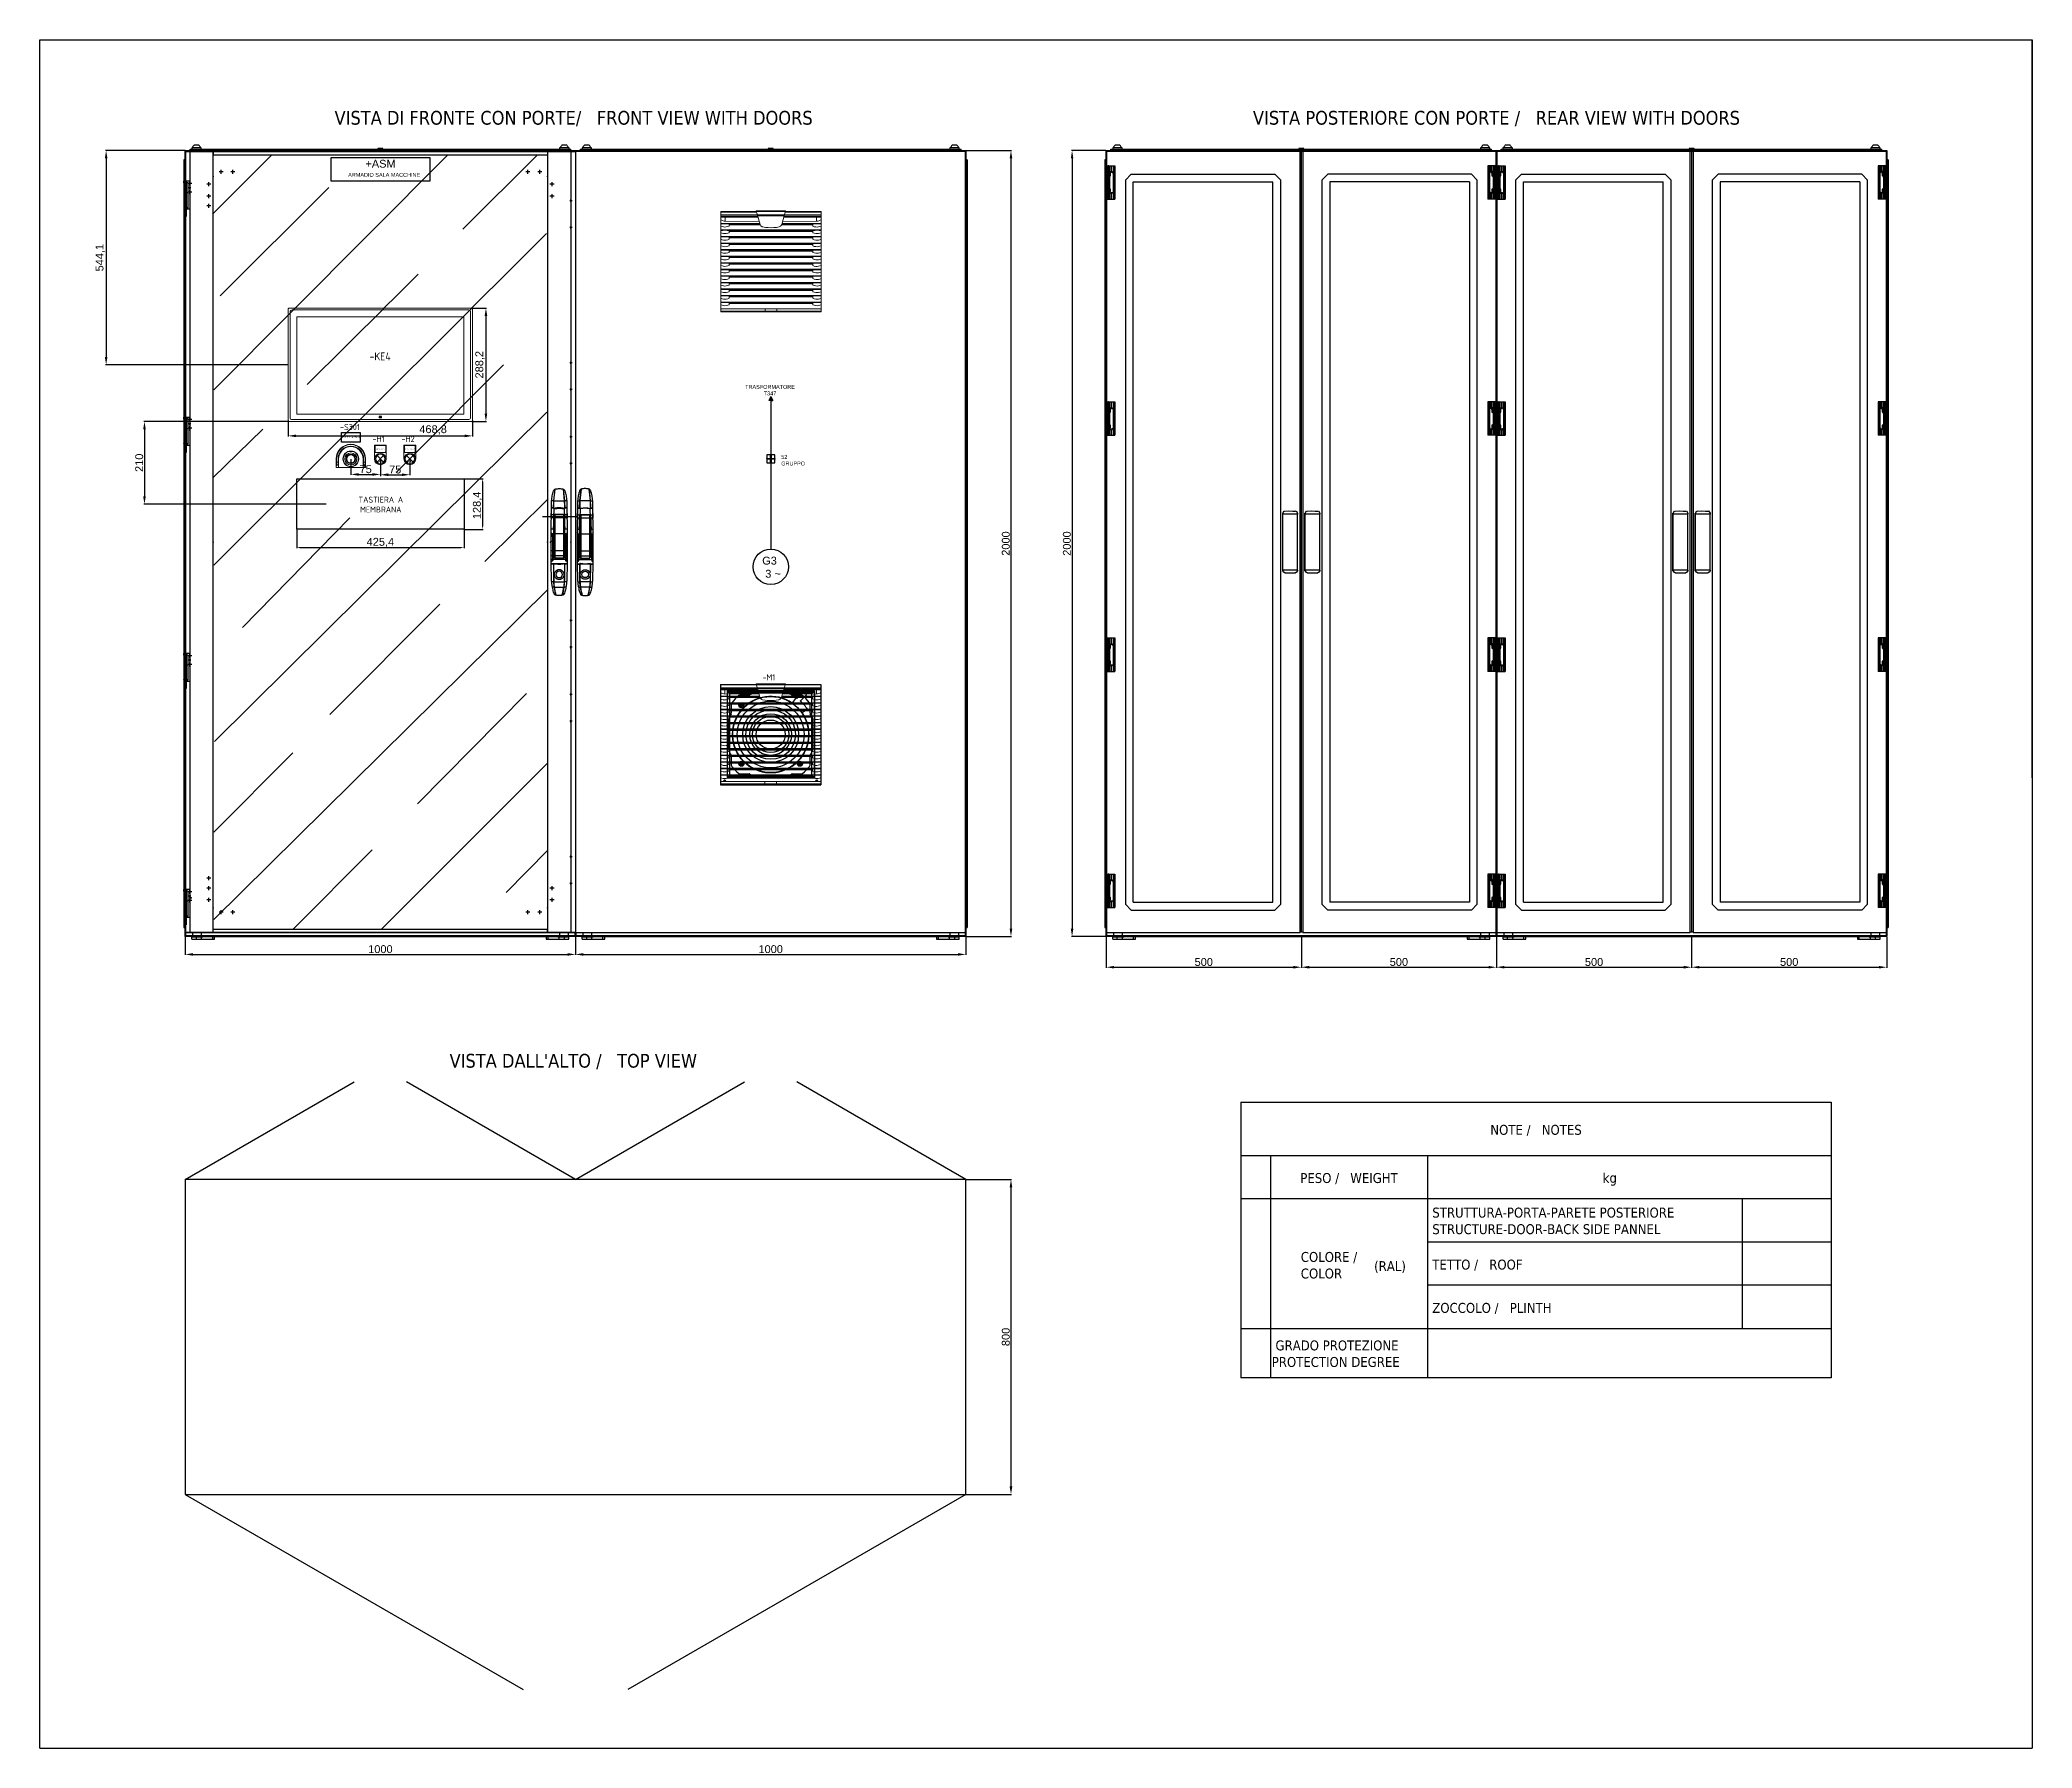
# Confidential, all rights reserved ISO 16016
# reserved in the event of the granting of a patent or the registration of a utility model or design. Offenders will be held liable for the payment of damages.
# Model space of a CAD drawing. Header units: millimetres. Extents: x 44347 to 51214, y 26794 to 32352.
# Drawn here: x 44347 to 49411, y 26794 to 31135 of the extents above; entities that cross this region are included whole.
import ezdxf
from ezdxf.enums import TextEntityAlignment as Align

# ---------------------------------------------------------------- set-up
doc = ezdxf.new("R2010")
doc.units = ezdxf.units.MM
doc.layers.add('! NO PLOT !', color=7, linetype='Continuous', true_color=0xff75dd, plot=False)
doc.layers.add('000-PI-Oprema', color=30, linetype='Continuous', lineweight=5)
doc.layers.add('000-PI-ORMAR', color=2, linetype='Continuous')
doc.layers.add('1', color=4, linetype='Continuous')
doc.styles.add('ARIAL', font='arial.ttf')
doc.styles.add('PI0', font='', dxfattribs={"width": 0.9})
doc.styles.get("Standard").update_dxf_attribs({"font": 'arial.ttf'})
doc.styles.add('Tahoma', font='tahoma.ttf')
doc.styles.get('PI0').set_extended_font_data('ISOCPEUR')
doc.dimstyles.new('ISO-25-lb', dxfattribs={"dimtxt": 8, "dimasz": 8, "dimexe": 1.25, "dimexo": 0.625, "dimtad": 1, "dimtxsty": 'Standard', "dimcen": 5, "dimadec": 0, "dimazin": 0, "dimtfac": 1, "dimtmove": 0, "dimatfit": 3, "dimfxl": 1, "dimarcsym": 0})

msp = doc.modelspace()

# ---------------------------------------------------------------- texts
at = {"color": 7, "style": 'Tahoma'}
for s, height, p in [('VISTA DI FRONTE CON PORTE/   FRONT VIEW WITH DOORS', 35, (45703.614, 30936.787)), ('VISTA POSTERIORE CON PORTE /   REAR VIEW WITH DOORS', 35, (48049.261, 30936.787)), ("VISTA DALL'ALTO /   TOP VIEW", 35, (45702.771, 28540.53)), ('NOTE /   NOTES', 25.25, (48149.832, 28365.001)), ('PESO /   WEIGHT', 25.25, (47674.57, 28242.501)), ('kg', 25.25, (48337.332, 28242.76))]:
    msp.add_text(s, height=height, dxfattribs=at).set_placement(p, align=Align.MIDDLE_CENTER)
at = {"color": 7, "style": 'PI0', "width": 0.9}
for s, p in [('-H1', (45207.457, 30120.295)), ('-H2', (45282.807, 30120.295)), ('-M1', (46199.714, 29514.81))]:
    msp.add_text(s, height=15, dxfattribs=at).set_placement(p, align=Align.MIDDLE)
at = {"color": 7, "style": 'Tahoma'}
for s, p in [('(RAL)', (47738.227, 28018.609)), ('TETTO /   ROOF', (47886.164, 28022.501)), ('ZOCCOLO /   PLINTH', (47886.164, 27912.501))]:
    msp.add_text(s, height=25.25, dxfattribs=at).set_placement(p, align=Align.MIDDLE_LEFT)
at = {"color": 7, "linetype": 'Continuous', "insert": (45222.09, 30791.62), "char_height": 10, "attachment_point": 5, "line_spacing_factor": 0.75, "style": 'ARIAL'}
msp.add_mtext('{\\fArial|b0|i0|c238|p34;\\C7;ARMADIO SALA MACCHINE}', dxfattribs=at)
at = {"color": 7, "linetype": 'Continuous', "insert": (45212.777, 30819.844), "char_height": 20, "attachment_point": 5, "line_spacing_factor": 0.75}
msp.add_mtext('+{\\fArial|b0|i0|c238|p34;ASM}', dxfattribs=at)
at = {"color": 7, "ltscale": 0.25, "attachment_point": 1}
for s, width, heights, insert, char_height in [('\\pxqc;TRASFORMATORE\\PT347', 130.81749, [28.646], (46137.482, 30257.949), 10), ('52\\PGRUPPO', 64.5195, [68.409], (46231.305, 30079.885), 10), ('G3\\P 3 ~', 64.5195, [68.409], (46182.965, 29821.401), 20)]:
    msp.add_mtext_dynamic_manual_height_columns(s, width=width, gutter_width=12.5, heights=heights, dxfattribs=dict(at, insert=insert, char_height=char_height))
at = {"color": 7, "linetype": 'Continuous', "insert": (45113.404, 30124.775), "char_height": 3, "width": 48, "attachment_point": 4, "style": 'PI0'}
msp.add_mtext('\\pxqc;ARRESTO DI EMERGENZA', dxfattribs=at)
at = {"color": 7, "attachment_point": 5, "style": 'PI0'}
for s, insert, char_height, width in [('{\\fISOCPEUR|b0|i0|c238|p34;IN BLOCCO}', (45212.394, 30094.875), 3, 24.5), ('{\\fISOCPEUR|b0|i0|c238|p34;IN ALLARME}', (45287.394, 30094.875), 3, 24.5), ('{\\fISOCPEUR|b0|i0|c238|p34;blue}', (45212.394, 30063.222), 3, 27.82747), ('{\\fISOCPEUR|b0|i0|c238|p34;yellow}', (45287.444, 30063.222), 3, 27.82747), ('TASTIERA A MEMBRANA', (45213.592, 29953.771), 15, 177.97513)]:
    msp.add_mtext(s, dxfattribs=dict(at, insert=insert, char_height=char_height, width=width))
at = {"color": 7, "char_height": 25.25, "attachment_point": 4, "style": 'Tahoma'}
for s, insert in [('STRUTTURA-PORTA-PARETE POSTERIORE\\PSTRUCTURE-DOOR-BACK SIDE PANNEL', (47886.164, 28133.348)), ('COLORE /\\PCOLOR', (47551.945, 28020.652)), (' GRADO PROTEZIONE\\PPROTECTION DEGREE', (47478.12, 27795.848))]:
    msp.add_mtext(s, dxfattribs=dict(at, insert=insert))

# ---------------------------------------------------------------- blocks, each defined once
blk = doc.blocks.new('*U1361')
at = {"layer": '000-PI-ORMAR', "color": 7}
for p, q in [((-19.3, 101.3), (-19.7, 86.2)), ((-19.1, 105.2), (-13.4, 105.2)), ((-13.4, 105.2), (-10.6, 134.6)), ((13.2, 105.2), (-13.2, 105.2)), ((-10.5, 134.6), (-10.9, 134.5)), ((10.9, 134.5), (10.5, 134.6)), ((13.4, 105.2), (10.6, 134.6)), ((13.4, 105.2), (19.1, 105.2)), ((19.7, 86.2), (19.3, 101.3)), ((-19.7, 86.2), (-20.5, 27.7)), ((-19.7, 86.2), (-20.1, 61)), ((-20.1, 61.9), (-17.3, 61.9)), ((-20.1, 61.8), (-14.7, 61.8)), ((-20, 69.3), (-12.7, 69.3)), ((-20, 69), (-17.3, 69)), ((-19.7, 87), (-14.2, 87)), ((-19.7, 86.2), (-12.5, 86.2)), ((-17.3, 69.3), (17.3, 69.3)), ((-17.3, 61.8), (17.3, 61.8)), ((-15, 32.8), (-13.4, 60.3)), ((-13.3, -35.1), (-14.7, 61.8)), ((-14.1, 86.2), (-14.2, 87)), ((-14, 85.3), (-14.1, 86.2)), ((-12.5, 86.2), (-13.4, 60.3)), ((-12.7, 69.3), (-12.6, 69.3)), ((-12.6, 69.3), (-12.6, -39.1)), ((-11.2, 85.1), (-12.5, 86.2)), ((-10.7, 70.5), (-10.7, -41)), ((-10.7, 70.5), (10.7, 70.5)), ((10.7, 70.5), (10.7, -41)), ((12.5, 86.2), (11.2, 85.1)), ((12, 85.8), (14, 85.3)), ((12.5, 86.2), (19.7, 86.2)), ((13.4, 60.3), (12.5, 86.2)), ((12.6, 69.3), (12.6, -39.1)), ((12.6, 69.3), (12.7, 69.3)), ((12.7, 69.3), (20, 69.3)), ((14.7, 61.8), (13.3, -35.1)), ((13.4, 60.3), (15, 32.8)), ((14, 85.3), (14.1, 86.2)), ((14.1, 86.2), (14.2, 87)), ((14.2, 87), (19.7, 87)), ((14.7, 61.8), (20.1, 61.8)), ((17.3, 69), (20, 69)), ((17.3, 61.9), (20.1, 61.9)), ((20.5, 27.7), (19.7, 86.2)), ((20.1, 60.6), (19.7, 86.2)), ((-20.4, 35.9), (-20.5, 27.7)), ((-20.5, 32.8), (-15, 32.8)), ((-20.5, 27.7), (-20.1, -55.1)), ((-17.2, 17.8), (-20.5, 23.4)), ((-17.2, 14.2), (-20.5, 17)), ((-17.2, 2.5), (-20.5, 2.6)), ((-19.8, 21.4), (19.8, 21.4)), ((-17.2, 17.8), (-17.2, -47.4)), ((-16.2, 2.4), (-16.5, 15.5)), ((-16.5, 15.5), (-16.5, -46.1)), ((-16.4, 10.5), (-16.5, 13)), ((-16.2, 2.4), (-16.5, 2.5)), ((-16.2, -35.1), (-16.2, 2.4)), ((15, 32.8), (20.5, 32.8)), ((16.5, 15.5), (16.2, 2.4)), ((16.5, 2.5), (16.2, 2.4)), ((16.2, 2.4), (16.2, -35.1)), ((16.5, 13), (16.4, 10.5)), ((16.5, 15.5), (16.5, -46.1)), ((20.5, 23.4), (17.2, 17.8)), ((17.2, 17.8), (17.2, -47.4)), ((20.5, 17), (17.2, 14.2)), ((20.5, 2.6), (17.2, 2.5)), ((20.1, -55.1), (20.5, 27.7)), ((20.5, 27.7), (20.3, 48.5)), ((-20.5, -18.2), (-20.4, -35.1)), ((-20.5, -22.5), (20.5, -22.5)), ((-20.4, -35.1), (-13.3, -35.1)), ((-20.2, -44.2), (-20.1, -55.1)), ((-20.2, -44.2), (20.2, -44.2)), ((-20.2, -50.4), (-17.2, -47.4)), ((-16.5, -46.1), (-16.4, -43.8)), ((-16.4, -43.8), (16.4, -43.8)), ((-16.2, -35.1), (16.2, -35.1)), ((-11.5, -22.7), (-11.5, -29.5)), ((-10.7, -41), (10.7, -41)), ((13.3, -35.1), (20.4, -35.1)), ((16.4, -43.8), (16.5, -46.1)), ((17.2, -47.4), (20.2, -50.4)), ((20.1, -55.1), (20.2, -44.2)), ((20.4, -35.1), (20.5, -18.2)), ((-20.1, -55.1), (20.1, -55.1)), ((-20.1, -55.1), (-19.2, -96.1)), ((-20.1, -55.7), (-14, -55.7)), ((-19, -100.7), (-13.4, -100.7)), ((-14, -55.7), (-13.9, -55.1)), ((-13.4, -100.7), (-14, -55.7)), ((-13.9, -55.1), (-13.7, -54.4)), ((13.1, -100.7), (-13.1, -100.7)), ((13.4, -100.7), (14, -55.7)), ((13.4, -100.7), (19, -100.7)), ((13.9, -55.1), (13.7, -54.4)), ((14, -55.7), (13.9, -55.1)), ((14, -55.7), (20.1, -55.7)), ((19.2, -96.1), (20.1, -55.1)), ((-17.1, -114.8), (-12, -114.8)), ((11.7, -114.8), (-11.7, -114.8)), ((-9.7, -134.8), (-8, -135.2)), ((-7.8, -135.2), (-8, -135.2)), ((7.8, -135.2), (8, -135.2)), ((8, -135.2), (9.7, -134.8)), ((12, -114.8), (17.1, -114.8))]:
    blk.add_line(p, q, dxfattribs=at)
for points in [[(-19.1, 105.2), (-19.2, 104.3), (-19.2, 103.3), (-19.3, 102.3), (-19.3, 101.3)], [(-14.4, 130.2), (-15.3, 127.2), (-16.1, 124.2), (-16.9, 121.1), (-17.5, 118), (-18.1, 114.8), (-18.5, 111.7), (-18.9, 108.5), (-19.1, 105.2)], [(-10.9, 134.5), (-11.6, 133.9), (-12.2, 133.2), (-12.8, 132.5), (-13.4, 131.8), (-13.9, 131), (-14.4, 130.2)], [(-14.2, 87), (-14.2, 90.3), (-14.2, 93.5), (-14, 96.6), (-13.9, 99.7), (-13.6, 102.7), (-13.4, 105.2)], [(10.5, 134.6), (8.3, 135.2), (6.2, 135.5), (4, 135.8), (1.7, 136), (-0.5, 136), (-2.8, 135.9), (-4.7, 135.7), (-6.7, 135.5), (-8.6, 135.1), (-10.5, 134.6)], [(14.4, 130.2), (13.7, 131.4), (12.9, 132.5), (12.3, 133.2), (11.6, 133.9), (10.9, 134.5)], [(14.2, 87), (14.2, 90.3), (14.2, 93.5), (14, 96.6), (13.9, 99.7), (13.6, 102.7), (13.4, 105.2)], [(19.1, 105.2), (18.9, 108.4), (18.5, 111.6), (18.1, 114.7), (17.5, 117.9), (16.9, 121), (16.2, 124.1), (15.3, 127.2), (14.4, 130.2)], [(19.3, 101.3), (19.3, 102.3), (19.2, 103.3), (19.2, 104.3), (19.1, 105.2)], [(-12.7, 69.3), (-13.2, 68.4), (-13.6, 67.5), (-14, 66.6), (-14.3, 65.6), (-14.5, 64.6), (-14.6, 63.5), (-14.7, 62.5), (-14.7, 61.8)], [(-14, 85.3), (-12.2, 85.8), (-12, 85.8)], [(-12.6, 69.3), (-12.5, 69.5), (-12.3, 69.7), (-12.2, 69.9), (-12, 70), (-11.8, 70.2), (-11.6, 70.3), (-11.4, 70.4), (-11.2, 70.4), (-11, 70.5), (-10.7, 70.5)], [(-12, 85.8), (-10.3, 86.1), (-8.4, 86.4), (-6.5, 86.7), (-4.5, 86.9), (-2.5, 87), (-0.5, 87), (1.5, 87), (3.6, 86.9), (5.7, 86.8), (7.8, 86.5), (9.9, 86.2), (12, 85.8), (12, 85.8)], [(11.2, 85.1), (8.8, 85.5), (6.3, 85.8), (3.8, 86), (1.3, 86.1), (-0.8, 86.1), (-2.8, 86), (-4.9, 85.9), (-7, 85.7), (-9.1, 85.4), (-11.2, 85.1)], [(10.7, 70.5), (11, 70.5), (11.2, 70.4), (11.4, 70.4), (11.6, 70.3), (11.8, 70.2), (12, 70), (12.2, 69.9), (12.3, 69.7), (12.5, 69.5), (12.6, 69.3)], [(14.7, 61.8), (14.7, 62.9), (14.6, 63.9), (14.4, 65), (14.1, 66), (13.8, 66.9), (13.4, 67.9), (13, 68.8), (12.7, 69.3)], [(-16.5, 15.5), (-16.5, 15.9), (-16.6, 16.3), (-16.7, 16.6), (-16.8, 17), (-16.9, 17.3), (-17.1, 17.6), (-17.2, 17.8)], [(17.2, 17.8), (17, 17.5), (16.9, 17.2), (16.7, 16.8), (16.6, 16.5), (16.6, 16.1), (16.5, 15.8), (16.5, 15.5)], [(-17.2, -47.4), (-17, -47.3), (-16.9, -47.1), (-16.7, -46.9), (-16.6, -46.7), (-16.6, -46.5), (-16.5, -46.3), (-16.5, -46.1)], [(-16.4, -43.8), (-16.4, -43.1), (-16.3, -42.4), (-16.3, -41.6), (-16.3, -40.7), (-16.3, -39.9), (-16.3, -38.9), (-16.3, -38), (-16.2, -37), (-16.2, -36), (-16.2, -35.1)], [(-13.3, -35.1), (-13.2, -36.2), (-13.1, -37.2), (-12.9, -38.2), (-12.6, -39.1)], [(-12.6, -39.1), (-12.4, -39.6), (-12.1, -40.1), (-12, -40.4), (-11.8, -40.6), (-11.5, -40.7), (-11.3, -40.9), (-11, -40.9), (-10.8, -41), (-10.7, -41)], [(10.7, -41), (11, -40.9), (11.2, -40.9), (11.4, -40.8), (11.6, -40.7), (11.8, -40.5), (12, -40.3), (12.3, -39.8), (12.6, -39.3), (12.6, -39.1)], [(12.6, -39.1), (12.9, -38.1), (13.1, -37.1), (13.2, -36), (13.3, -35.1)], [(16.2, -35.1), (16.2, -36.1), (16.2, -37.1), (16.3, -38.1), (16.3, -39), (16.3, -39.9), (16.3, -40.8), (16.3, -41.7), (16.3, -42.5), (16.4, -43.2), (16.4, -43.8)], [(16.5, -46.1), (16.5, -46.3), (16.6, -46.5), (16.7, -46.8), (16.8, -47), (16.9, -47.1), (17.1, -47.3), (17.2, -47.4)], [(-19.2, -96.1), (-19.1, -98.4), (-19, -100.7)], [(-19, -100.7), (-18.8, -102.4), (-18.7, -104.2), (-18.5, -105.9), (-18.3, -107.6), (-18.1, -109.2), (-17.8, -110.9), (-17.6, -111.9), (-17.5, -112.9), (-17.3, -113.9), (-17.1, -114.8)], [(-9.6, -55.1), (-9.9, -55), (-11.8, -54.7), (-13.7, -54.4)], [(-12, -114.8), (-12.4, -112.5), (-12.7, -110.1), (-13, -107.5), (-13.2, -104.8), (-13.4, -102.1), (-13.4, -100.7)], [(8.9, -73.9), (9.6, -74.6), (10.3, -75.5), (10.9, -76.3), (11.4, -77.3), (11.9, -78.2), (12.2, -79.2), (12.5, -80.2), (12.6, -81.3), (12.7, -82.3), (12.6, -83.3), (12.5, -84.2), (12.3, -85.2), (12.1, -86.1), (11.7, -87), (11.3, -87.9), (10.9, -88.7), (10.3, -89.5), (9.7, -90.3), (9, -91), (8.3, -91.6), (7.5, -92.2), (6.6, -92.8), (5.7, -93.3), (4.8, -93.7), (3.7, -94), (2.7, -94.3), (1.6, -94.5), (0.5, -94.5), (-0.6, -94.5), (-1.7, -94.4), (-2.8, -94.3), (-3.8, -94), (-4.9, -93.6), (-5.9, -93.2), (-6.9, -92.6), (-7.8, -92), (-8.6, -91.3), (-9.4, -90.6), (-10.1, -89.7), (-10.8, -88.9), (-11.3, -88), (-11.7, -87), (-12.1, -86.1), (-12.4, -85.1), (-12.6, -84.1), (-12.7, -83.1), (-12.7, -82.1), (-12.6, -81.2), (-12.5, -80.2), (-12.2, -79.3), (-11.9, -78.4), (-11.6, -77.5), (-11.1, -76.7), (-10.6, -75.9), (-10, -75.1), (-9.4, -74.3), (-8.6, -73.6), (-7.8, -73), (-7, -72.4), (-6.1, -71.9), (-5.1, -71.4), (-4.1, -71), (-3.1, -70.7), (-2, -70.5), (-0.9, -70.4), (0.1, -70.4), (1.2, -70.4), (2.3, -70.6), (3.3, -70.8), (4.4, -71.1), (5.4, -71.5), (6.3, -72), (7.2, -72.5), (8.1, -73.2), (8.9, -73.9)], [(9.6, -55.1), (7.8, -55.3), (5.8, -55.5), (3.8, -55.6), (1.7, -55.7), (-0.4, -55.7), (-2.4, -55.6), (-4.3, -55.6), (-6.2, -55.4), (-8.1, -55.2), (-9.6, -55.1)], [(13.7, -54.4), (11.7, -54.8), (9.8, -55), (9.6, -55.1)], [(12, -114.8), (12.4, -112.5), (12.7, -110.1), (13, -107.5), (13.2, -104.8), (13.4, -102.1), (13.4, -100.7)], [(17.1, -114.8), (17.4, -113.4), (17.6, -111.9), (17.9, -110.4), (18.1, -108.7), (18.4, -107), (18.6, -105.3), (18.7, -104.2), (18.8, -103), (18.9, -101.8), (19, -100.7)], [(19, -100.7), (19.1, -98.4), (19.2, -96.1)], [(-17.1, -114.8), (-16.5, -117.9), (-15.7, -120.9), (-14.9, -123.8), (-14.1, -126.7), (-13.1, -129.6), (-12.1, -132.3)], [(-12.1, -132.3), (-11.6, -133), (-11, -133.6), (-10.4, -134.2), (-9.7, -134.8)], [(-8, -135.2), (-10.5, -123.5), (-12, -114.8)], [(-7.8, -135.2), (-5.9, -135.6), (-4.1, -135.8), (-2.2, -135.9), (-0.2, -136), (1.7, -136), (3.7, -135.8), (5.8, -135.6), (7.8, -135.2)], [(8, -135.2), (10.5, -123.5), (12, -114.8)], [(9.7, -134.8), (10.4, -134.2), (11, -133.6), (11.6, -133), (12.1, -132.3)], [(12.1, -132.3), (13.1, -129.6), (14.1, -126.8), (14.9, -123.9), (15.7, -120.9), (16.5, -117.9), (17.1, -114.8)]]:
    blk.add_lwpolyline(points, dxfattribs=at)
blk.add_circle((0, -82.1), 8.15, dxfattribs=at)
for centre, major_axis, ratio, start_param, end_param in [((-7.5, 87.2), (0, 37), 0.175521, 1.061397, 1.596486), ((73, -135.2), (0, 546.8), 0.175521, 1.054802, 1.115623), ((-73, -135.2), (0, 546.8), 0.175521, -1.115623, -1.054802), ((7.5, 87.2), (0, 37), 0.175521, 4.6867, 5.221788), ((-7.5, 87.2), (0, 37), 0.175521, -4.6867, -4.66155), ((7.5, 87.2), (0, 37), 0.175521, 4.66155, 4.6867), ((-19.5, 12.8), (-3, 0), 0.71325, 3.261467, 3.839724), ((-19.5, 2.5), (-3, 0), 0.017452, 3.261467, 3.839724), ((19.5, 12.8), (-3, 0), 0.71325, 5.585054, 6.163311), ((19.5, 2.5), (-3, 0), 0.017452, -0.698132, -0.119874), ((137.5, -39.6), (0, 669.9), 0.225671, -4.689366, -4.621155), ((-5.9, -95.4), (0, 32.4), 0.225671, 1.735147, 2.215471), ((5.9, -95.4), (0, 32.4), 0.225671, 4.067714, 4.548039), ((-137.5, -39.6), (0, 669.9), 0.225671, 4.621155, 4.689366), ((21.2, -9.1), (0, 180.2), 0.225671, -4.085045, -3.936826), ((-21.2, -9.1), (0, 180.2), 0.225671, 3.936826, 4.085045)]:
    blk.add_ellipse(centre, major_axis=major_axis, ratio=ratio, start_param=start_param, end_param=end_param, dxfattribs=at)
blk = doc.blocks.new('A$C34f25ed7')
at = {"layer": '000-PI-ORMAR', "color": 7}
blk.add_blockref('*U1361', (-4, -1008.4), dxfattribs=at)
blk = doc.blocks.new('*D1181')
at = {"color": 0, "lineweight": -2, "ltscale": 0.25, "transparency": 16777216}
for p, q in [((46701.1, 30853.3), (46816.5, 30853.3)), ((46815.3, 30833.3), (46815.3, 28876.3)), ((46701.1, 28856.3), (46816.5, 28856.3))]:
    blk.add_line(p, q, dxfattribs=at)
at = {"color": 0, "ltscale": 0.25, "transparency": 16777216}
for points in [[(46811.9, 30833.3), (46818.6, 30833.3), (46815.3, 30853.3)], [(46811.9, 28876.3), (46818.6, 28876.3), (46815.3, 28856.3)]]:
    blk.add_solid(points, dxfattribs=at)
at = {"layer": 'Defpoints', "color": 0, "ltscale": 0.25, "transparency": 16777216}
for p in [(46700.5, 30853.3), (46700.5, 28856.3), (46815.3, 28856.3)]:
    blk.add_point(p, dxfattribs=at)
at = {"color": 0, "ltscale": 0.25, "transparency": 16777216, "insert": (46802.1, 29854.8), "char_height": 20, "attachment_point": 5, "rotation": 90}
blk.add_mtext('2000', dxfattribs=at)
blk = doc.blocks.new('*D1182')
at = {"color": 0, "lineweight": -2, "ltscale": 0.25, "transparency": 16777216}
for p, q in [((44716.5, 28855.7), (44716.5, 28809.5)), ((45708.5, 28855.7), (45708.5, 28809.5)), ((44736.5, 28810.7), (45688.5, 28810.7))]:
    blk.add_line(p, q, dxfattribs=at)
at = {"color": 0, "ltscale": 0.25, "transparency": 16777216}
for points in [[(44736.5, 28814.1), (44736.5, 28807.4), (44716.5, 28810.7)], [(45688.5, 28814.1), (45688.5, 28807.4), (45708.5, 28810.7)]]:
    blk.add_solid(points, dxfattribs=at)
at = {"layer": 'Defpoints', "color": 0, "ltscale": 0.25, "transparency": 16777216}
for p in [(44716.5, 28856.3), (45708.5, 28856.3), (45708.5, 28810.7)]:
    blk.add_point(p, dxfattribs=at)
at = {"color": 0, "ltscale": 0.25, "transparency": 16777216, "insert": (45212.5, 28824), "char_height": 20, "attachment_point": 5}
blk.add_mtext('1000', dxfattribs=at)
blk = doc.blocks.new('*D1183')
at = {"color": 0, "lineweight": -2, "ltscale": 0.25, "transparency": 16777216}
for p, q in [((45708.5, 28855.7), (45708.5, 28809.5)), ((46700.5, 28855.7), (46700.5, 28809.5)), ((45728.5, 28810.7), (46680.5, 28810.7))]:
    blk.add_line(p, q, dxfattribs=at)
at = {"color": 0, "ltscale": 0.25, "transparency": 16777216}
for points in [[(45728.5, 28814.1), (45728.5, 28807.4), (45708.5, 28810.7)], [(46680.5, 28814.1), (46680.5, 28807.4), (46700.5, 28810.7)]]:
    blk.add_solid(points, dxfattribs=at)
at = {"layer": 'Defpoints', "color": 0, "ltscale": 0.25, "transparency": 16777216}
for p in [(45708.5, 28856.3), (46700.5, 28856.3), (46700.5, 28810.7)]:
    blk.add_point(p, dxfattribs=at)
at = {"color": 0, "ltscale": 0.25, "transparency": 16777216, "insert": (46204.5, 28824), "char_height": 20, "attachment_point": 5}
blk.add_mtext('1000', dxfattribs=at)
blk = doc.blocks.new('*D1184')
at = {"color": 0, "lineweight": -2, "ltscale": 0.25, "transparency": 16777216}
for p, q in [((47056.6, 30853.3), (46969.3, 30853.3)), ((46970.6, 30833.3), (46970.6, 28876.3)), ((47056.6, 28856.3), (46969.3, 28856.3))]:
    blk.add_line(p, q, dxfattribs=at)
at = {"color": 0, "ltscale": 0.25, "transparency": 16777216}
for points in [[(46967.3, 30833.3), (46973.9, 30833.3), (46970.6, 30853.3)], [(46967.3, 28876.3), (46973.9, 28876.3), (46970.6, 28856.3)]]:
    blk.add_solid(points, dxfattribs=at)
at = {"layer": 'Defpoints', "color": 0, "ltscale": 0.25, "transparency": 16777216}
for p in [(47057.3, 30853.3), (46970.6, 28856.3), (47057.3, 28856.3)]:
    blk.add_point(p, dxfattribs=at)
at = {"color": 0, "ltscale": 0.25, "transparency": 16777216, "insert": (46957.4, 29854.8), "char_height": 20, "attachment_point": 5, "rotation": 90}
blk.add_mtext('2000', dxfattribs=at)
blk = doc.blocks.new('*D1185')
at = {"color": 0, "lineweight": -2, "ltscale": 0.25, "transparency": 16777216}
for p, q in [((47057.3, 28855.7), (47057.3, 28777)), ((47553.3, 28854.5), (47553.3, 28777)), ((47077.3, 28778.2), (47533.3, 28778.2))]:
    blk.add_line(p, q, dxfattribs=at)
at = {"color": 0, "ltscale": 0.25, "transparency": 16777216}
for points in [[(47077.3, 28781.5), (47077.3, 28774.9), (47057.3, 28778.2)], [(47533.3, 28781.5), (47533.3, 28774.9), (47553.3, 28778.2)]]:
    blk.add_solid(points, dxfattribs=at)
at = {"layer": 'Defpoints', "color": 0, "ltscale": 0.25, "transparency": 16777216}
for p in [(47057.3, 28856.3), (47553.3, 28855.1), (47553.3, 28778.2)]:
    blk.add_point(p, dxfattribs=at)
at = {"color": 0, "ltscale": 0.25, "transparency": 16777216, "insert": (47305.3, 28791.4), "char_height": 20, "attachment_point": 5}
blk.add_mtext('500', dxfattribs=at)
blk = doc.blocks.new('*D1186')
at = {"color": 0, "lineweight": -2, "ltscale": 0.25, "transparency": 16777216}
for p, q in [((47553.3, 28855.7), (47553.3, 28777)), ((48049.3, 28854.5), (48049.3, 28777)), ((47573.3, 28778.2), (48029.3, 28778.2))]:
    blk.add_line(p, q, dxfattribs=at)
at = {"color": 0, "ltscale": 0.25, "transparency": 16777216}
for points in [[(47573.3, 28781.5), (47573.3, 28774.9), (47553.3, 28778.2)], [(48029.3, 28781.5), (48029.3, 28774.9), (48049.3, 28778.2)]]:
    blk.add_solid(points, dxfattribs=at)
at = {"layer": 'Defpoints', "color": 0, "ltscale": 0.25, "transparency": 16777216}
for p in [(47553.3, 28856.3), (48049.3, 28855.1), (48049.3, 28778.2)]:
    blk.add_point(p, dxfattribs=at)
at = {"color": 0, "ltscale": 0.25, "transparency": 16777216, "insert": (47801.3, 28791.4), "char_height": 20, "attachment_point": 5}
blk.add_mtext('500', dxfattribs=at)
blk = doc.blocks.new('*D1187')
at = {"color": 0, "lineweight": -2, "ltscale": 0.25, "transparency": 16777216}
for p, q in [((48049.3, 28855.7), (48049.3, 28777)), ((48545.3, 28854.5), (48545.3, 28777)), ((48069.3, 28778.2), (48525.3, 28778.2))]:
    blk.add_line(p, q, dxfattribs=at)
at = {"color": 0, "ltscale": 0.25, "transparency": 16777216}
for points in [[(48069.3, 28781.5), (48069.3, 28774.9), (48049.3, 28778.2)], [(48525.3, 28781.5), (48525.3, 28774.9), (48545.3, 28778.2)]]:
    blk.add_solid(points, dxfattribs=at)
at = {"layer": 'Defpoints', "color": 0, "ltscale": 0.25, "transparency": 16777216}
for p in [(48049.3, 28856.3), (48545.3, 28855.1), (48545.3, 28778.2)]:
    blk.add_point(p, dxfattribs=at)
at = {"color": 0, "ltscale": 0.25, "transparency": 16777216, "insert": (48297.3, 28791.4), "char_height": 20, "attachment_point": 5}
blk.add_mtext('500', dxfattribs=at)
blk = doc.blocks.new('*D1188')
at = {"color": 0, "lineweight": -2, "ltscale": 0.25, "transparency": 16777216}
for p, q in [((48545.3, 28855.7), (48545.3, 28777)), ((49041.3, 28854.5), (49041.3, 28777)), ((48565.3, 28778.2), (49021.3, 28778.2))]:
    blk.add_line(p, q, dxfattribs=at)
at = {"color": 0, "ltscale": 0.25, "transparency": 16777216}
for points in [[(48565.3, 28781.5), (48565.3, 28774.9), (48545.3, 28778.2)], [(49021.3, 28781.5), (49021.3, 28774.9), (49041.3, 28778.2)]]:
    blk.add_solid(points, dxfattribs=at)
at = {"layer": 'Defpoints', "color": 0, "ltscale": 0.25, "transparency": 16777216}
for p in [(48545.3, 28856.3), (49041.3, 28855.1), (49041.3, 28778.2)]:
    blk.add_point(p, dxfattribs=at)
at = {"color": 0, "ltscale": 0.25, "transparency": 16777216, "insert": (48793.3, 28791.4), "char_height": 20, "attachment_point": 5}
blk.add_mtext('500', dxfattribs=at)
blk = doc.blocks.new('3240.100_resetka')
at = {"layer": '000-PI-Oprema', "color": 7}
for p, q in [((43518.6, 35907.6), (43609.2, 35907.8)), ((43518.6, 35907.6), (43609.1, 35907.6)), ((43518.6, 35907.6), (43518.6, 35653)), ((43518.6, 35906.4), (43609.6, 35906.4)), ((43608.8, 35909.1), (43683.4, 35909.1)), ((43618.6, 35875), (43608.8, 35909.1)), ((43608.8, 35908.9), (43683.3, 35908.9)), ((43609.2, 35907.8), (43683, 35907.8)), ((43683.4, 35909.1), (43673.6, 35875)), ((43682.6, 35906.4), (43773.6, 35906.4)), ((43683, 35907.8), (43773.6, 35907.6)), ((43683.1, 35907.6), (43773.6, 35907.6)), ((43773.6, 35907.6), (43773.6, 35653)), ((43518.6, 35898.9), (43611.7, 35898.9)), ((43518.6, 35896.1), (43612.5, 35896.1)), ((43518.6, 35894.4), (43613, 35894.4)), ((43518.6, 35893.9), (43613.1, 35893.9)), ((43518.6, 35877.5), (43617.8, 35877.5)), ((43518.6, 35876.9), (43618, 35876.9)), ((43518.6, 35860.9), (43773.6, 35860.9)), ((43518.6, 35860.2), (43660.7, 35860.2)), ((43529.9, 35883.2), (43529.9, 35893.7)), ((43529.9, 35893.7), (43613.2, 35893.7)), ((43529.9, 35883.2), (43616.4, 35882.5)), ((43539.5, 35876.3), (43539.5, 35870.4)), ((43539.5, 35875.9), (43539.5, 35876.3)), ((43539.5, 35873.9), (43539.5, 35875.9)), ((43539.5, 35875.9), (43618.3, 35875.9)), ((43539.5, 35873.9), (43539.5, 35870.4)), ((43539.5, 35873.9), (43619, 35873.9)), ((43539.5, 35859.7), (43539.5, 35853.7)), ((43539.5, 35859.2), (43539.5, 35859.7)), ((43539.5, 35857.2), (43539.5, 35859.2)), ((43539.5, 35859.2), (43752.6, 35859.2)), ((43539.5, 35857.2), (43539.5, 35853.7)), ((43539.5, 35857.2), (43752.6, 35857.2)), ((43611.6, 35899.1), (43680.5, 35899.1)), ((43612.4, 35896.5), (43679.8, 35896.5)), ((43660.7, 35860.2), (43773.6, 35860.2)), ((43673.2, 35873.9), (43752.6, 35873.9)), ((43673.9, 35875.9), (43752.6, 35875.9)), ((43674.2, 35876.9), (43773.6, 35876.9)), ((43674.3, 35877.5), (43773.6, 35877.5)), ((43675.8, 35882.5), (43762.3, 35883.2)), ((43679, 35893.9), (43773.6, 35893.9)), ((43679, 35893.7), (43762.3, 35893.7)), ((43679.2, 35894.4), (43773.6, 35894.4)), ((43679.7, 35896.1), (43773.6, 35896.1)), ((43680.4, 35898.9), (43773.6, 35898.9)), ((43752.7, 35876.3), (43752.6, 35875.9)), ((43752.6, 35875.9), (43752.6, 35873.9)), ((43752.7, 35870.4), (43752.6, 35873.9)), ((43752.7, 35859.7), (43752.6, 35859.2)), ((43752.6, 35859.2), (43752.6, 35857.2)), ((43752.7, 35853.7), (43752.6, 35857.2)), ((43752.7, 35876.3), (43752.7, 35870.4)), ((43752.7, 35859.7), (43752.7, 35853.7)), ((43762.3, 35883.2), (43762.3, 35893.7)), ((43518.6, 35844.2), (43773.6, 35844.2)), ((43518.6, 35843.6), (43660.7, 35843.6)), ((43518.6, 35827.5), (43773.6, 35827.5)), ((43518.6, 35826.9), (43660.7, 35826.9)), ((43518.6, 35810.9), (43773.6, 35810.9)), ((43518.6, 35810.3), (43660.7, 35810.3)), ((43539.5, 35843), (43539.5, 35837.1)), ((43539.5, 35842.6), (43539.5, 35843)), ((43539.5, 35840.6), (43539.5, 35842.6)), ((43539.5, 35842.6), (43752.6, 35842.6)), ((43539.5, 35840.6), (43539.5, 35837.1)), ((43539.5, 35840.6), (43752.6, 35840.6)), ((43539.5, 35826.3), (43539.5, 35820.4)), ((43539.5, 35825.9), (43539.5, 35826.3)), ((43539.5, 35823.9), (43539.5, 35825.9)), ((43539.5, 35825.9), (43752.6, 35825.9)), ((43539.5, 35823.9), (43539.5, 35820.4)), ((43539.5, 35823.9), (43752.6, 35823.9)), ((43539.5, 35809.7), (43539.5, 35803.8)), ((43539.5, 35809.2), (43539.5, 35809.7)), ((43539.5, 35807.3), (43539.5, 35809.2)), ((43539.5, 35809.2), (43752.6, 35809.2)), ((43539.5, 35807.3), (43539.5, 35803.8)), ((43539.5, 35807.3), (43752.6, 35807.3)), ((43660.7, 35843.6), (43773.6, 35843.6)), ((43660.7, 35826.9), (43773.6, 35826.9)), ((43660.7, 35810.3), (43773.6, 35810.3)), ((43752.7, 35843), (43752.6, 35842.6)), ((43752.6, 35842.6), (43752.6, 35840.6)), ((43752.7, 35837.1), (43752.6, 35840.6)), ((43752.7, 35826.3), (43752.6, 35825.9)), ((43752.6, 35825.9), (43752.6, 35823.9)), ((43752.7, 35820.4), (43752.6, 35823.9)), ((43752.7, 35809.7), (43752.6, 35809.2)), ((43752.6, 35809.2), (43752.6, 35807.3)), ((43752.7, 35803.8), (43752.6, 35807.3)), ((43752.7, 35843), (43752.7, 35837.1)), ((43752.7, 35826.3), (43752.7, 35820.4)), ((43752.7, 35809.7), (43752.7, 35803.8)), ((43518.6, 35794.2), (43773.6, 35794.2)), ((43518.6, 35793.6), (43660.7, 35793.6)), ((43518.6, 35777.6), (43773.6, 35777.6)), ((43518.6, 35776.9), (43660.7, 35776.9)), ((43518.6, 35760.9), (43773.6, 35760.9)), ((43518.6, 35760.3), (43660.7, 35760.3)), ((43539.5, 35793), (43539.5, 35787.1)), ((43539.5, 35792.6), (43539.5, 35793)), ((43539.5, 35790.6), (43539.5, 35792.6)), ((43539.5, 35792.6), (43752.6, 35792.6)), ((43539.5, 35790.6), (43539.5, 35787.1)), ((43539.5, 35790.6), (43752.6, 35790.6)), ((43539.5, 35776.4), (43539.5, 35770.4)), ((43539.5, 35775.9), (43539.5, 35776.4)), ((43539.5, 35773.9), (43539.5, 35775.9)), ((43539.5, 35775.9), (43752.6, 35775.9)), ((43539.5, 35773.9), (43539.5, 35770.4)), ((43539.5, 35773.9), (43752.6, 35773.9)), ((43539.5, 35759.7), (43539.5, 35753.8)), ((43539.5, 35759.3), (43539.5, 35759.7)), ((43539.5, 35757.3), (43539.5, 35759.3)), ((43539.5, 35759.3), (43752.6, 35759.3)), ((43539.5, 35757.3), (43539.5, 35753.8)), ((43539.5, 35757.3), (43752.6, 35757.3)), ((43660.7, 35793.6), (43773.6, 35793.6)), ((43660.7, 35776.9), (43773.6, 35776.9)), ((43660.7, 35760.3), (43773.6, 35760.3)), ((43752.7, 35793), (43752.6, 35792.6)), ((43752.6, 35792.6), (43752.6, 35790.6)), ((43752.7, 35787.1), (43752.6, 35790.6)), ((43752.7, 35776.4), (43752.6, 35775.9)), ((43752.6, 35775.9), (43752.6, 35773.9)), ((43752.7, 35770.4), (43752.6, 35773.9)), ((43752.7, 35759.7), (43752.6, 35759.3)), ((43752.6, 35759.3), (43752.6, 35757.3)), ((43752.7, 35753.8), (43752.6, 35757.3)), ((43752.7, 35793), (43752.7, 35787.1)), ((43752.7, 35776.4), (43752.7, 35770.4)), ((43752.7, 35759.7), (43752.7, 35753.8)), ((43518.6, 35744.2), (43773.6, 35744.2)), ((43518.6, 35743.6), (43660.7, 35743.6)), ((43518.6, 35727.6), (43773.6, 35727.6)), ((43518.6, 35727), (43660.7, 35727)), ((43518.6, 35710.9), (43773.6, 35710.9)), ((43518.6, 35710.3), (43660.7, 35710.3)), ((43539.5, 35743), (43539.5, 35737.1)), ((43539.5, 35742.6), (43539.5, 35743)), ((43539.5, 35740.6), (43539.5, 35742.6)), ((43539.5, 35742.6), (43752.6, 35742.6)), ((43539.5, 35740.6), (43539.5, 35737.1)), ((43539.5, 35740.6), (43752.6, 35740.6)), ((43539.5, 35726.4), (43539.5, 35720.5)), ((43539.5, 35725.9), (43539.5, 35726.4)), ((43539.5, 35724), (43539.5, 35725.9)), ((43539.5, 35725.9), (43752.6, 35725.9)), ((43539.5, 35724), (43539.5, 35720.5)), ((43539.5, 35724), (43752.6, 35724)), ((43539.5, 35709.7), (43539.5, 35703.8)), ((43539.5, 35709.3), (43539.5, 35709.7)), ((43539.5, 35707.3), (43539.5, 35709.3)), ((43539.5, 35709.3), (43752.6, 35709.3)), ((43539.5, 35707.3), (43539.5, 35703.8)), ((43539.5, 35707.3), (43752.6, 35707.3)), ((43660.7, 35743.6), (43773.6, 35743.6)), ((43660.7, 35727), (43773.6, 35727)), ((43660.7, 35710.3), (43773.6, 35710.3)), ((43752.7, 35743), (43752.6, 35742.6)), ((43752.6, 35742.6), (43752.6, 35740.6)), ((43752.7, 35737.1), (43752.6, 35740.6)), ((43752.7, 35726.4), (43752.6, 35725.9)), ((43752.6, 35725.9), (43752.6, 35724)), ((43752.7, 35720.5), (43752.6, 35724)), ((43752.7, 35709.7), (43752.6, 35709.3)), ((43752.6, 35709.3), (43752.6, 35707.3)), ((43752.7, 35703.8), (43752.6, 35707.3)), ((43752.7, 35743), (43752.7, 35737.1)), ((43752.7, 35726.4), (43752.7, 35720.5)), ((43752.7, 35709.7), (43752.7, 35703.8)), ((43518.6, 35694.3), (43773.6, 35694.3)), ((43518.6, 35693.6), (43660.7, 35693.6)), ((43518.6, 35677.6), (43773.6, 35677.6)), ((43518.6, 35677), (43660.7, 35677)), ((43518.6, 35660.6), (43773.6, 35660.6)), ((43518.6, 35660.5), (43773.6, 35660.5)), ((43518.6, 35654.9), (43773.6, 35654.9)), ((43518.6, 35653.2), (43773.6, 35653.2)), ((43773.6, 35653), (43518.6, 35653)), ((43539.5, 35693.1), (43539.5, 35687.1)), ((43539.5, 35692.6), (43539.5, 35693.1)), ((43539.5, 35690.6), (43539.5, 35692.6)), ((43539.5, 35692.6), (43752.6, 35692.6)), ((43539.5, 35690.6), (43539.5, 35687.1)), ((43539.5, 35690.6), (43752.6, 35690.6)), ((43539.5, 35676.4), (43539.5, 35670.6)), ((43539.5, 35676), (43539.5, 35676.4)), ((43539.5, 35674.1), (43539.5, 35676)), ((43539.5, 35676), (43752.6, 35676)), ((43539.5, 35674.1), (43539.5, 35670.6)), ((43539.5, 35674.1), (43752.6, 35674.1)), ((43631.4, 35654.9), (43631.4, 35660.5)), ((43631.7, 35652.8), (43631.5, 35653.2)), ((43660.4, 35652.8), (43660.7, 35653.2)), ((43660.7, 35693.6), (43773.6, 35693.6)), ((43660.7, 35677), (43773.6, 35677)), ((43660.7, 35654.9), (43660.7, 35660.5)), ((43752.7, 35693.1), (43752.6, 35692.6)), ((43752.6, 35692.6), (43752.6, 35690.6)), ((43752.7, 35687.1), (43752.6, 35690.6)), ((43752.7, 35676.4), (43752.6, 35676)), ((43752.6, 35676), (43752.6, 35674.1)), ((43752.7, 35670.6), (43752.6, 35674.1)), ((43752.7, 35693.1), (43752.7, 35687.1)), ((43752.7, 35676.4), (43752.7, 35670.6))]:
    blk.add_line(p, q, dxfattribs=at)
for points in [[(43518.6, 35893.3), (43522.7, 35893.5), (43525, 35893.6), (43527.3, 35893.6), (43529.9, 35893.7)], [(43518.6, 35886.8), (43521.4, 35885.4), (43524.5, 35884.1), (43527.1, 35883.5), (43529.9, 35883.2)], [(43539.5, 35876.3), (43536.9, 35876.4), (43534.4, 35876.5), (43531.7, 35876.5), (43529, 35876.5), (43526.4, 35876.5), (43523.7, 35876.5), (43521.1, 35876.4), (43518.6, 35876.3)], [(43539.5, 35870.4), (43536.1, 35869.3), (43532.6, 35868.4), (43529.1, 35868.1), (43525.4, 35868.4), (43521.9, 35869.3), (43518.6, 35870.5)], [(43539.5, 35859.7), (43536.9, 35859.8), (43534.4, 35859.8), (43531.7, 35859.9), (43529, 35859.9), (43526.4, 35859.9), (43523.7, 35859.8), (43521.1, 35859.7), (43518.6, 35859.6)], [(43539.5, 35853.7), (43536.1, 35852.6), (43532.6, 35851.8), (43529.1, 35851.5), (43525.4, 35851.8), (43521.9, 35852.6), (43518.6, 35853.9)], [(43625.4, 35868.6), (43624, 35869.1), (43622.6, 35869.7), (43621.4, 35870.6), (43620.3, 35871.7), (43619.4, 35872.9), (43618.8, 35874.3), (43618.6, 35875)], [(43666.7, 35868.6), (43660, 35867.5), (43653.3, 35866.8), (43646.5, 35866.6), (43639.4, 35866.8), (43632.4, 35867.5), (43625.4, 35868.6)], [(43673.6, 35875), (43673.1, 35873.6), (43672.3, 35872.3), (43671.3, 35871.1), (43670.2, 35870.1), (43668.9, 35869.4), (43667.4, 35868.8), (43666.7, 35868.6)], [(43773.6, 35876.3), (43771.3, 35876.4), (43768.8, 35876.5), (43766.3, 35876.5), (43763.7, 35876.5), (43761, 35876.5), (43758.3, 35876.5), (43755.5, 35876.4), (43752.7, 35876.3)], [(43773.6, 35870.5), (43770.5, 35869.4), (43767.1, 35868.5), (43763.6, 35868.1), (43759.8, 35868.4), (43756.2, 35869.2), (43752.7, 35870.4)], [(43773.6, 35859.6), (43771.3, 35859.7), (43768.8, 35859.8), (43766.3, 35859.9), (43763.7, 35859.9), (43761, 35859.9), (43758.3, 35859.8), (43755.5, 35859.8), (43752.7, 35859.7)], [(43773.6, 35853.9), (43770.5, 35852.7), (43767.1, 35851.8), (43763.6, 35851.5), (43759.8, 35851.7), (43756.2, 35852.5), (43752.7, 35853.7)], [(43762.3, 35893.7), (43766.8, 35893.6), (43769.1, 35893.5), (43771.3, 35893.5), (43773.6, 35893.3)], [(43762.3, 35883.2), (43765, 35883.4), (43767.8, 35884.1), (43770.8, 35885.4), (43773.6, 35886.8)], [(43539.5, 35843), (43536.9, 35843.1), (43534.4, 35843.2), (43531.7, 35843.2), (43529, 35843.2), (43526.4, 35843.2), (43523.7, 35843.2), (43521.1, 35843.1), (43518.6, 35843)], [(43539.5, 35837.1), (43536.1, 35835.9), (43532.6, 35835.1), (43529.1, 35834.8), (43525.4, 35835.1), (43521.9, 35836), (43518.6, 35837.2)], [(43539.5, 35826.3), (43536.9, 35826.4), (43534.4, 35826.5), (43531.7, 35826.5), (43529, 35826.6), (43526.4, 35826.5), (43523.7, 35826.5), (43521.1, 35826.4), (43518.6, 35826.3)], [(43539.5, 35820.4), (43536.1, 35819.3), (43532.6, 35818.5), (43529.1, 35818.2), (43525.4, 35818.5), (43521.9, 35819.3), (43518.6, 35820.6)], [(43539.5, 35809.7), (43536.9, 35809.8), (43534.4, 35809.8), (43531.7, 35809.9), (43529, 35809.9), (43526.4, 35809.9), (43523.7, 35809.8), (43521.1, 35809.8), (43518.6, 35809.7)], [(43539.5, 35803.8), (43536.1, 35802.6), (43532.6, 35801.8), (43529.1, 35801.5), (43525.4, 35801.8), (43521.9, 35802.6), (43518.6, 35803.9)], [(43773.6, 35843), (43771.3, 35843.1), (43768.8, 35843.1), (43766.3, 35843.2), (43763.7, 35843.2), (43761, 35843.2), (43758.3, 35843.2), (43755.5, 35843.1), (43752.7, 35843)], [(43773.6, 35837.2), (43770.5, 35836), (43767.1, 35835.2), (43763.6, 35834.8), (43759.8, 35835.1), (43756.2, 35835.9), (43752.7, 35837.1)], [(43773.6, 35826.3), (43771.3, 35826.4), (43768.8, 35826.5), (43766.3, 35826.5), (43763.7, 35826.6), (43761, 35826.5), (43758.3, 35826.5), (43755.5, 35826.4), (43752.7, 35826.3)], [(43773.6, 35820.6), (43770.5, 35819.4), (43767.1, 35818.5), (43763.6, 35818.2), (43759.8, 35818.4), (43756.2, 35819.2), (43752.7, 35820.4)], [(43773.6, 35809.7), (43771.3, 35809.8), (43768.8, 35809.8), (43766.3, 35809.9), (43763.7, 35809.9), (43761, 35809.9), (43758.3, 35809.8), (43755.5, 35809.8), (43752.7, 35809.7)], [(43773.6, 35803.9), (43770.5, 35802.7), (43767.1, 35801.9), (43763.6, 35801.5), (43759.8, 35801.8), (43756.2, 35802.6), (43752.7, 35803.8)], [(43539.5, 35793), (43536.9, 35793.1), (43534.4, 35793.2), (43531.7, 35793.2), (43529, 35793.2), (43526.4, 35793.2), (43523.7, 35793.2), (43521.1, 35793.1), (43518.6, 35793)], [(43539.5, 35787.1), (43536.1, 35786), (43532.6, 35785.1), (43529.1, 35784.8), (43525.4, 35785.1), (43521.9, 35786), (43518.6, 35787.2)], [(43539.5, 35776.4), (43536.9, 35776.5), (43534.4, 35776.5), (43531.7, 35776.6), (43529, 35776.6), (43526.4, 35776.6), (43523.7, 35776.5), (43521.1, 35776.4), (43518.6, 35776.3)], [(43539.5, 35770.4), (43536.1, 35769.3), (43532.6, 35768.5), (43529.1, 35768.2), (43525.4, 35768.5), (43521.9, 35769.3), (43518.6, 35770.6)], [(43539.5, 35759.7), (43536.9, 35759.8), (43534.4, 35759.9), (43531.7, 35759.9), (43529, 35759.9), (43526.4, 35759.9), (43523.7, 35759.9), (43521.1, 35759.8), (43518.6, 35759.7)], [(43539.5, 35753.8), (43536.1, 35752.6), (43532.6, 35751.8), (43529.1, 35751.5), (43525.4, 35751.8), (43521.9, 35752.7), (43518.6, 35753.9)], [(43773.6, 35793), (43771.3, 35793.1), (43768.8, 35793.2), (43766.3, 35793.2), (43763.7, 35793.2), (43761, 35793.2), (43758.3, 35793.2), (43755.5, 35793.1), (43752.7, 35793)], [(43773.6, 35787.2), (43770.5, 35786.1), (43767.1, 35785.2), (43763.6, 35784.8), (43759.8, 35785.1), (43756.2, 35785.9), (43752.7, 35787.1)], [(43773.6, 35776.3), (43771.3, 35776.4), (43768.8, 35776.5), (43766.3, 35776.6), (43763.7, 35776.6), (43761, 35776.6), (43758.3, 35776.5), (43755.5, 35776.5), (43752.7, 35776.4)], [(43773.6, 35770.6), (43770.5, 35769.4), (43767.1, 35768.5), (43763.6, 35768.2), (43759.8, 35768.4), (43756.2, 35769.2), (43752.7, 35770.4)], [(43773.6, 35759.7), (43771.3, 35759.8), (43768.8, 35759.8), (43766.3, 35759.9), (43763.7, 35759.9), (43761, 35759.9), (43758.3, 35759.9), (43755.5, 35759.8), (43752.7, 35759.7)], [(43773.6, 35753.9), (43770.5, 35752.7), (43767.1, 35751.9), (43763.6, 35751.5), (43759.8, 35751.8), (43756.2, 35752.6), (43752.7, 35753.8)], [(43539.5, 35743), (43536.9, 35743.1), (43534.4, 35743.2), (43531.7, 35743.2), (43529, 35743.3), (43526.4, 35743.2), (43523.7, 35743.2), (43521.1, 35743.1), (43518.6, 35743)], [(43539.5, 35737.1), (43536.1, 35736), (43532.6, 35735.2), (43529.1, 35734.9), (43525.4, 35735.2), (43521.9, 35736), (43518.6, 35737.3)], [(43539.5, 35726.4), (43536.9, 35726.5), (43534.4, 35726.5), (43531.7, 35726.6), (43529, 35726.6), (43526.4, 35726.6), (43523.7, 35726.5), (43521.1, 35726.5), (43518.6, 35726.4)], [(43539.5, 35720.5), (43536.1, 35719.3), (43532.6, 35718.5), (43529.1, 35718.2), (43525.4, 35718.5), (43521.9, 35719.3), (43518.6, 35720.6)], [(43539.5, 35709.7), (43536.9, 35709.8), (43534.4, 35709.9), (43531.7, 35709.9), (43529, 35709.9), (43526.4, 35709.9), (43523.7, 35709.9), (43521.1, 35709.8), (43518.6, 35709.7)], [(43539.5, 35703.8), (43536.1, 35702.7), (43532.6, 35701.8), (43529.1, 35701.5), (43525.4, 35701.8), (43521.9, 35702.7), (43518.6, 35703.9)], [(43773.6, 35743), (43771.3, 35743.1), (43768.8, 35743.2), (43766.3, 35743.2), (43763.7, 35743.3), (43761, 35743.2), (43758.3, 35743.2), (43755.5, 35743.1), (43752.7, 35743)], [(43773.6, 35737.3), (43770.5, 35736.1), (43767.1, 35735.2), (43763.6, 35734.9), (43759.8, 35735.1), (43756.2, 35735.9), (43752.7, 35737.1)], [(43773.6, 35726.4), (43771.3, 35726.5), (43768.8, 35726.5), (43766.3, 35726.6), (43763.7, 35726.6), (43761, 35726.6), (43758.3, 35726.5), (43755.5, 35726.5), (43752.7, 35726.4)], [(43773.6, 35720.6), (43770.5, 35719.4), (43767.1, 35718.6), (43763.6, 35718.2), (43759.8, 35718.5), (43756.2, 35719.3), (43752.7, 35720.5)], [(43773.6, 35709.7), (43771.3, 35709.8), (43768.8, 35709.9), (43766.3, 35709.9), (43763.7, 35709.9), (43761, 35709.9), (43758.3, 35709.9), (43755.5, 35709.8), (43752.7, 35709.7)], [(43773.6, 35703.9), (43770.5, 35702.8), (43767.1, 35701.9), (43763.6, 35701.5), (43759.8, 35701.8), (43756.2, 35702.6), (43752.7, 35703.8)], [(43539.5, 35693.1), (43536.9, 35693.2), (43534.4, 35693.2), (43531.7, 35693.3), (43529, 35693.3), (43526.4, 35693.3), (43523.7, 35693.2), (43521.1, 35693.1), (43518.6, 35693)], [(43539.5, 35687.1), (43536.1, 35686), (43532.6, 35685.2), (43529.1, 35684.9), (43525.4, 35685.2), (43521.9, 35686), (43518.6, 35687.3)], [(43539.5, 35676.4), (43536.9, 35676.5), (43534.4, 35676.6), (43531.7, 35676.6), (43529, 35676.6), (43526.4, 35676.6), (43523.7, 35676.6), (43521.1, 35676.5), (43518.6, 35676.4)], [(43539.5, 35670.6), (43536.1, 35669.5), (43532.6, 35668.7), (43529.1, 35668.4), (43525.4, 35668.7), (43521.9, 35669.5), (43518.6, 35670.8)], [(43773.6, 35693), (43771.3, 35693.1), (43768.8, 35693.2), (43766.3, 35693.3), (43763.7, 35693.3), (43761, 35693.3), (43758.3, 35693.2), (43755.5, 35693.2), (43752.7, 35693.1)], [(43773.6, 35687.3), (43770.5, 35686.1), (43767.1, 35685.2), (43763.6, 35684.9), (43759.8, 35685.1), (43756.2, 35685.9), (43752.7, 35687.1)], [(43773.6, 35676.4), (43771.3, 35676.5), (43768.8, 35676.5), (43766.3, 35676.6), (43763.7, 35676.6), (43761, 35676.6), (43758.3, 35676.6), (43755.5, 35676.5), (43752.7, 35676.4)], [(43773.6, 35670.8), (43770.5, 35669.6), (43767.1, 35668.7), (43763.6, 35668.4), (43759.8, 35668.6), (43756.2, 35669.4), (43752.7, 35670.6)]]:
    blk.add_lwpolyline(points, dxfattribs=at)
for centre, end in [((43540.1, 35725.1), 27.4977), ((43541, 35725.3), 27.6098)]:
    blk.add_arc(centre, 5, 0, end, dxfattribs=at)
for centre, major_axis, start_param, end_param in [((43631.4, 35660.5), (0, -0.5), 4.453338, 4.712389), ((43631.5, 35654.9), (0, -1.78), 4.712389, 6.265732), ((43660.7, 35660.5), (0, -0.5), 1.570796, 1.829847), ((43660.7, 35654.9), (0, -1.78), 0.017453, 1.570796)]:
    blk.add_ellipse(centre, major_axis=major_axis, ratio=0.013892, start_param=start_param, end_param=end_param, dxfattribs=at)
blk = doc.blocks.new('*D1350')
at = {"color": 0, "lineweight": -2, "ltscale": 0.25, "transparency": 16777216}
for p, q in [((44988.3, 30165.1), (44611.6, 30165.1)), ((44612.8, 30145.1), (44612.8, 29975.1)), ((45074.9, 29955.1), (44611.6, 29955.1))]:
    blk.add_line(p, q, dxfattribs=at)
at = {"color": 0, "ltscale": 0.25, "transparency": 16777216}
for points in [[(44609.5, 30145.1), (44616.2, 30145.1), (44612.8, 30165.1)], [(44609.5, 29975.1), (44616.2, 29975.1), (44612.8, 29955.1)]]:
    blk.add_solid(points, dxfattribs=at)
at = {"layer": 'Defpoints', "color": 0, "ltscale": 0.25, "transparency": 16777216}
for p in [(44989, 30165.1), (44612.8, 29955.1), (45075.5, 29955.1)]:
    blk.add_point(p, dxfattribs=at)
at = {"color": 0, "ltscale": 0.25, "transparency": 16777216, "insert": (44599.6, 30060.1), "char_height": 20, "attachment_point": 5, "rotation": 90}
blk.add_mtext('210', dxfattribs=at)
blk = doc.blocks.new('*D1351')
at = {"color": 0, "lineweight": -2, "ltscale": 0.25, "transparency": 16777216}
for p, q in [((46701.3, 28238.7), (46816.5, 28238.7)), ((46815.3, 28218.7), (46815.3, 27458.7)), ((46701.3, 27438.7), (46816.5, 27438.7))]:
    blk.add_line(p, q, dxfattribs=at)
at = {"color": 0, "ltscale": 0.25, "transparency": 16777216}
for points in [[(46811.9, 28218.7), (46818.6, 28218.7), (46815.3, 28238.7)], [(46811.9, 27458.7), (46818.6, 27458.7), (46815.3, 27438.7)]]:
    blk.add_solid(points, dxfattribs=at)
at = {"layer": 'Defpoints', "color": 0, "ltscale": 0.25, "transparency": 16777216}
for p in [(46700.7, 28238.7), (46700.7, 27438.7), (46815.3, 27438.7)]:
    blk.add_point(p, dxfattribs=at)
at = {"color": 0, "ltscale": 0.25, "transparency": 16777216, "insert": (46802.1, 27838.7), "char_height": 20, "attachment_point": 5, "rotation": 90}
blk.add_mtext('800', dxfattribs=at)
blk = doc.blocks.new('PPC2-CW19-ADL')
at = {"color": 7}
blk.add_wipeout([(77652.4, 29239.1), (78121.2, 29239.1), (78121.2, 28950.9), (77652.4, 28950.9)], dxfattribs=at).dxf.layer = '000-PI-Oprema'
at = {"layer": '000-PI-Oprema', "color": 7, "ltscale": 0.25}
for p, q in [((77884, 28963.9), (77884, 28964.6)), ((77884, 28964.6), (77884.7, 28964.6)), ((77884.7, 28963.9), (77884, 28963.9)), ((77884.7, 28963.5), (77884, 28963.5)), ((77884, 28963.5), (77884, 28960.4)), ((77884, 28960.4), (77884.7, 28960.4)), ((77884.7, 28964.6), (77884.7, 28963.9)), ((77884.7, 28960.4), (77884.7, 28963.5)), ((77886.8, 28964.6), (77885.3, 28964.6)), ((77885.3, 28964.6), (77885.3, 28960.4)), ((77885.3, 28960.4), (77888.3, 28960.4)), ((77886, 28962.9), (77886, 28963.9)), ((77886, 28963.9), (77888.3, 28963.9)), ((77888.3, 28962.9), (77886, 28962.9)), ((77886, 28960.9), (77886, 28962.4)), ((77886, 28962.4), (77888.3, 28962.4)), ((77888.3, 28960.9), (77886, 28960.9)), ((77886.8, 28964.6), (77888.3, 28964.6)), ((77888.3, 28963.9), (77888.3, 28964.6)), ((77888.3, 28962.4), (77888.3, 28962.9)), ((77888.3, 28960.4), (77888.3, 28960.9)), ((77889.6, 28964.6), (77888.9, 28964.6)), ((77888.9, 28964.6), (77888.9, 28963.9)), ((77888.9, 28963.9), (77889.6, 28963.9)), ((77888.9, 28960.4), (77888.9, 28963.5)), ((77888.9, 28963.5), (77889.6, 28963.5)), ((77889.6, 28960.4), (77888.9, 28960.4)), ((77889.6, 28963.9), (77889.6, 28964.6)), ((77889.6, 28963.5), (77889.6, 28960.4))]:
    blk.add_line(p, q, dxfattribs=at)
blk.add_lwpolyline([(77655.4, 29239.1), (78118.2, 29239.1, -0.414214), (78121.2, 29236.1), (78121.2, 28953.9, -0.414214), (78118.2, 28950.9), (77655.4, 28950.9, -0.414214), (77652.4, 28953.9), (77652.4, 29236.1, -0.414214)], format="xyb", close=True, dxfattribs=at)
for points in [[(77657.4, 28959.4), (77657.4, 29229.1)], [(77662.4, 29234.1), (78111.2, 29234.1)], [(78116.2, 29229.1), (78116.2, 28960.9)], [(78111.2, 28955.9), (77660.9, 28955.9)]]:
    blk.add_lwpolyline(points, dxfattribs=at)
blk.add_lwpolyline([(77674.4, 29217.1), (78099.2, 29217.1), (78099.2, 28969.4), (77674.4, 28969.4)], close=True, dxfattribs=at)
for centre, radius, start, end in [((77662.4, 29229.1), 5, 90, 180), ((78111.2, 29229.1), 5, 0, 90), ((77660.9, 28959.4), 3.54, 180, 270), ((78111.2, 28960.9), 5, 270, 0)]:
    blk.add_arc(centre, radius, start, end, dxfattribs=at)
blk = doc.blocks.new('podloska')
at = {"layer": '000-PI-Oprema', "color": 7}
for p, q in [((43278.7, 39063.5), (43278.7, 39097.9)), ((43279.2, 39098.4), (43308, 39098.4)), ((43280, 39080.9), (43280, 39096.6)), ((43281, 39097.6), (43306.2, 39097.6)), ((43307.2, 39080.9), (43307.2, 39096.6)), ((43308.5, 39063.5), (43308.5, 39097.9)), ((43281, 39079.9), (43306.2, 39079.9))]:
    blk.add_line(p, q, dxfattribs=at)
blk.add_circle((43293.6, 39063.5), 14.3, dxfattribs=at)
at = {"layer": '000-PI-Oprema', "color": 7, "ltscale": 0.25}
blk.add_circle((43293.6, 39063.5), 11.7, dxfattribs=at)
at = {"layer": '000-PI-Oprema', "color": 7}
for centre, radius, start, end in [((43279.2, 39097.9), 0.5, 90, 179.9998), ((43281, 39096.6), 1, 90, 180.0001), ((43306.2, 39096.6), 1, 359.9999, 90), ((43308, 39097.9), 0.5, 0.0002, 90), ((43293.6, 39063.5), 14.9, 180, 0), ((43281, 39080.9), 1, 180, 270), ((43306.2, 39080.9), 1, 270, 0)]:
    blk.add_arc(centre, radius, start, end, dxfattribs=at)
blk = doc.blocks.new('ESD - 3SU1051-1BA20-0AA0')
at = {"layer": '000-PI-Oprema', "color": 7}
for p, q in [((43979.3, 39069.2), (43980.6, 39069.2)), ((43979.3, 39047.1), (43979.3, 39069.2)), ((43979.3, 39047.1), (43980.4, 39053.7)), ((43979.3, 39047.1), (43995.6, 39047.1)), ((43980.4, 39053.7), (43984.4, 39053.7)), ((43980.6, 39060.7), (43980.6, 39069.2)), ((43980.6, 39060.7), (43984.2, 39060.7)), ((43984.2, 39069.2), (43985.4, 39069.2)), ((43984.2, 39060.7), (43984.2, 39069.2)), ((43985.4, 39047.6), (43984.4, 39053.7)), ((43985.4, 39069.2), (43985.6, 39069.2)), ((43985.4, 39047.6), (43985.4, 39069.2)), ((43985.6, 39047.5), (43985.6, 39069.2)), ((43985.6, 39047.5), (44047.9, 39047.5)), ((43995.5, 39047.2), (44037.9, 39047.2)), ((44037.8, 39047.1), (44054.1, 39047.1)), ((44047.9, 39069.2), (44048.1, 39069.2)), ((44047.9, 39047.5), (44047.9, 39069.2)), ((44048.1, 39069.2), (44049.2, 39069.2)), ((44048.1, 39047.6), (44048.1, 39069.2)), ((44048.1, 39047.6), (44049.1, 39053.7)), ((44049.1, 39053.7), (44053, 39053.7)), ((44049.2, 39060.7), (44049.2, 39069.2)), ((44049.2, 39060.7), (44052.9, 39060.7)), ((44052.9, 39069.2), (44054.1, 39069.2)), ((44052.9, 39060.7), (44052.9, 39069.2)), ((44054.1, 39047.1), (44053, 39053.7)), ((44054.1, 39047.1), (44054.1, 39069.2))]:
    blk.add_line(p, q, dxfattribs=at)
for points in [[(43980.4, 39053.7), (43980.5, 39054.1), (43980.5, 39054.7), (43980.5, 39055.6), (43980.5, 39056.7), (43980.6, 39057.9), (43980.6, 39059.2), (43980.6, 39060.7)], [(43984.2, 39060.7), (43984.2, 39059.2), (43984.2, 39057.9), (43984.3, 39056.7), (43984.3, 39055.6), (43984.3, 39054.7), (43984.3, 39054.1), (43984.4, 39053.7)], [(43985.4, 39047.6), (43985.4, 39047.6), (43985.4, 39047.6), (43985.4, 39047.6), (43985.5, 39047.6), (43985.5, 39047.6), (43985.5, 39047.5), (43985.6, 39047.5), (43985.6, 39047.5)], [(44047.9, 39047.5), (44047.9, 39047.5), (44047.9, 39047.5), (44048, 39047.6), (44048, 39047.6), (44048, 39047.6), (44048, 39047.6), (44048, 39047.6), (44048.1, 39047.6)], [(44049.1, 39053.7), (44049.1, 39054.1), (44049.1, 39054.7), (44049.2, 39055.6), (44049.2, 39056.7), (44049.2, 39057.9), (44049.2, 39059.2), (44049.2, 39060.7)], [(44052.9, 39060.7), (44052.9, 39059.2), (44052.9, 39057.9), (44052.9, 39056.7), (44052.9, 39055.6), (44053, 39054.7), (44053, 39054.1), (44053, 39053.7)]]:
    blk.add_lwpolyline(points, dxfattribs=at)
for radius in [20, 19.1, 15.2, 15, 11.8, 11.7, 10.3]:
    blk.add_circle((44016.7, 39069.2), radius, dxfattribs=at)
for radius, start, end in [(37.4, 0, 180), (36.2, 0, 180), (32.5, 0, 180), (31.3, 0, 180), (31.1, 0, 180), (30.5, 225.9962, 226.1678), (30.5, 313.8322, 314.0038)]:
    blk.add_arc((44016.7, 39069.2), radius, start, end, dxfattribs=at)
blk = doc.blocks.new('*D1354')
at = {"color": 0, "linetype": 'Continuous', "lineweight": -2, "ltscale": 0.25, "transparency": 16777216}
for p, q in [((45137.4, 30069.2), (45137.4, 30029.2)), ((45157.4, 30030.4), (45192.4, 30030.4)), ((45212.4, 30069.3), (45212.4, 30029.2))]:
    blk.add_line(p, q, dxfattribs=at)
at = {"color": 0, "ltscale": 0.25, "transparency": 16777216}
for points in [[(45157.4, 30033.8), (45157.4, 30027.1), (45137.4, 30030.4)], [(45192.4, 30033.8), (45192.4, 30027.1), (45212.4, 30030.4)]]:
    blk.add_solid(points, dxfattribs=at)
at = {"layer": 'Defpoints', "color": 0, "ltscale": 0.25, "transparency": 16777216}
for p in [(45137.4, 30069.9), (45212.4, 30069.9), (45212.4, 30030.4)]:
    blk.add_point(p, dxfattribs=at)
at = {"color": 0, "ltscale": 0.25, "transparency": 16777216, "insert": (45175, 30043.6), "char_height": 20, "attachment_point": 5}
blk.add_mtext('75', dxfattribs=at)
blk = doc.blocks.new('*D1355')
at = {"color": 0, "linetype": 'Continuous', "lineweight": -2, "ltscale": 0.25, "transparency": 16777216}
for p, q in [((45212.4, 30069.3), (45212.4, 30028.4)), ((45232.4, 30029.6), (45267.4, 30029.6)), ((45287.4, 30069.3), (45287.4, 30028.4))]:
    blk.add_line(p, q, dxfattribs=at)
at = {"color": 0, "ltscale": 0.25, "transparency": 16777216}
for points in [[(45232.4, 30033), (45232.4, 30026.3), (45212.4, 30029.6)], [(45267.4, 30033), (45267.4, 30026.3), (45287.4, 30029.6)]]:
    blk.add_solid(points, dxfattribs=at)
at = {"layer": 'Defpoints', "color": 0, "ltscale": 0.25, "transparency": 16777216}
for p in [(45212.4, 30069.9), (45287.4, 30069.9), (45287.4, 30029.6)]:
    blk.add_point(p, dxfattribs=at)
at = {"color": 0, "ltscale": 0.25, "transparency": 16777216, "insert": (45250.1, 30042.8), "char_height": 20, "attachment_point": 5}
blk.add_mtext('75', dxfattribs=at)
blk = doc.blocks.new('*D1359')
at = {"color": 0, "linetype": 'Continuous', "lineweight": -2, "ltscale": 0.25, "transparency": 16777216}
for p, q in [((44978.1, 30167.5), (44978.1, 30127.2)), ((45446.9, 30167.5), (45446.9, 30127.2)), ((44998.1, 30128.4), (45426.9, 30128.4))]:
    blk.add_line(p, q, dxfattribs=at)
at = {"color": 0, "ltscale": 0.25, "transparency": 16777216}
for points in [[(44998.1, 30131.8), (44998.1, 30125.1), (44978.1, 30128.4)], [(45426.9, 30131.8), (45426.9, 30125.1), (45446.9, 30128.4)]]:
    blk.add_solid(points, dxfattribs=at)
at = {"layer": 'Defpoints', "color": 0, "ltscale": 0.25, "transparency": 16777216}
for p in [(44978.1, 30168.1), (45446.9, 30168.1), (45446.9, 30128.4)]:
    blk.add_point(p, dxfattribs=at)
at = {"color": 0, "ltscale": 0.25, "transparency": 16777216, "insert": (45346.4, 30143.5), "char_height": 20, "attachment_point": 5}
blk.add_mtext('468,8', dxfattribs=at)
blk = doc.blocks.new('*D1356')
at = {"color": 0, "linetype": 'Continuous', "lineweight": -2, "ltscale": 0.25, "transparency": 16777216}
for p, q in [((45444.5, 30453.3), (45482, 30453.3)), ((45480.7, 30433.3), (45480.7, 30185.1)), ((45444.5, 30165.1), (45482, 30165.1))]:
    blk.add_line(p, q, dxfattribs=at)
at = {"color": 0, "ltscale": 0.25, "transparency": 16777216}
for points in [[(45477.4, 30433.3), (45484.1, 30433.3), (45480.7, 30453.3)], [(45477.4, 30185.1), (45484.1, 30185.1), (45480.7, 30165.1)]]:
    blk.add_solid(points, dxfattribs=at)
at = {"layer": 'Defpoints', "color": 0, "ltscale": 0.25, "transparency": 16777216}
for p in [(45443.9, 30453.3), (45443.9, 30165.1), (45480.7, 30165.1)]:
    blk.add_point(p, dxfattribs=at)
at = {"color": 0, "ltscale": 0.25, "transparency": 16777216, "insert": (45465.7, 30309.2), "char_height": 20, "attachment_point": 5, "rotation": 90}
blk.add_mtext('288,2', dxfattribs=at)
blk = doc.blocks.new('*D1357')
at = {"color": 0, "linetype": 'Continuous', "lineweight": -2, "ltscale": 0.25, "transparency": 16777216}
for p, q in [((45425.8, 30019.3), (45473.4, 30019.3)), ((45472.2, 30011.3), (45472.2, 29898.9)), ((45425.8, 29890.9), (45473.4, 29890.9))]:
    blk.add_line(p, q, dxfattribs=at)
at = {"color": 0, "ltscale": 0.25, "transparency": 16777216}
for points in [[(45470.8, 30011.3), (45473.5, 30011.3), (45472.2, 30019.3)], [(45470.8, 29898.9), (45473.5, 29898.9), (45472.2, 29890.9)]]:
    blk.add_solid(points, dxfattribs=at)
at = {"layer": 'Defpoints', "color": 0, "ltscale": 0.25, "transparency": 16777216}
for p in [(45425.2, 30019.3), (45425.2, 29890.9), (45472.2, 29890.9)]:
    blk.add_point(p, dxfattribs=at)
at = {"color": 0, "ltscale": 0.25, "transparency": 16777216, "insert": (45459.5, 29951.8), "char_height": 20, "attachment_point": 5, "rotation": 90}
blk.add_mtext('128,4', dxfattribs=at)
blk = doc.blocks.new('*D1358')
at = {"color": 0, "linetype": 'Continuous', "lineweight": -2, "ltscale": 0.25, "transparency": 16777216}
for p, q in [((44999.8, 29890.3), (44999.8, 29843.4)), ((45425.2, 29890.3), (45425.2, 29843.4)), ((45007.8, 29844.6), (45417.2, 29844.6))]:
    blk.add_line(p, q, dxfattribs=at)
at = {"color": 0, "ltscale": 0.25, "transparency": 16777216}
for points in [[(45007.8, 29845.9), (45007.8, 29843.3), (44999.8, 29844.6)], [(45417.2, 29845.9), (45417.2, 29843.3), (45425.2, 29844.6)]]:
    blk.add_solid(points, dxfattribs=at)
at = {"layer": 'Defpoints', "color": 0, "ltscale": 0.25, "transparency": 16777216}
for p in [(44999.8, 29890.9), (45425.2, 29890.9), (45425.2, 29844.6)]:
    blk.add_point(p, dxfattribs=at)
at = {"color": 0, "ltscale": 0.25, "transparency": 16777216, "insert": (45212.5, 29857.3), "char_height": 20, "attachment_point": 5}
blk.add_mtext('425,4', dxfattribs=at)
blk = doc.blocks.new('*D1360')
at = {"color": 0, "lineweight": -2, "ltscale": 0.25, "transparency": 16777216}
for p, q in [((44715.9, 30853.3), (44514.2, 30853.3)), ((44515.4, 30833.3), (44515.4, 30329.2)), ((44977.5, 30309.2), (44514.2, 30309.2))]:
    blk.add_line(p, q, dxfattribs=at)
at = {"color": 0, "ltscale": 0.25, "transparency": 16777216}
for points in [[(44512.1, 30833.3), (44518.8, 30833.3), (44515.4, 30853.3)], [(44512.1, 30329.2), (44518.8, 30329.2), (44515.4, 30309.2)]]:
    blk.add_solid(points, dxfattribs=at)
at = {"layer": 'Defpoints', "color": 0, "ltscale": 0.25, "transparency": 16777216}
for p in [(44716.5, 30853.3), (44515.4, 30309.2), (44978.1, 30309.2)]:
    blk.add_point(p, dxfattribs=at)
at = {"color": 0, "ltscale": 0.25, "transparency": 16777216, "insert": (44500.4, 30581.3), "char_height": 20, "attachment_point": 5, "rotation": 90}
blk.add_mtext('544,1', dxfattribs=at)
blk = doc.blocks.new('vrata_bez_kvake1')
at = {"layer": '1', "color": 7, "lineweight": -2}
for p, q in [((42822.1, 30832), (42822.1, 30905.5)), ((42824.1, 30907.5), (42893.1, 30907.5)), ((42834.3, 28925), (42834.3, 30905.5)), ((42893.1, 28923), (42893.1, 30907.5)), ((42893.1, 30907.5), (42893.1, 30901)), ((42893.1, 30907.5), (43743.1, 30907.5)), ((42893.1, 30899.5), (43743.1, 30899.5)), ((43743.1, 30907.5), (43743.1, 30901)), ((43743.1, 30907.5), (43812.1, 30907.5)), ((43743.1, 30907.5), (43743.1, 28923)), ((43802, 30905.5), (43802, 28925)), ((43814.1, 30905.5), (43814.1, 28925)), ((42918.3, 30855.8), (42908, 30855.8)), ((42913.1, 30850.6), (42913.1, 30860.9)), ((42948.3, 30855.8), (42938, 30855.8)), ((42943.1, 30850.6), (42943.1, 30860.9)), ((43698.3, 30855.8), (43688, 30855.8)), ((43693.1, 30850.6), (43693.1, 30860.9)), ((43728.3, 30855.8), (43718, 30855.8)), ((43723.1, 30850.6), (43723.1, 30860.9)), ((42829.5, 30827.8), (42818.2, 30827.8)), ((42818.2, 30827.8), (42818.2, 30802.8)), ((42829.5, 30802.8), (42818.2, 30802.8)), ((42818.2, 30802.3), (42818.2, 30765.8)), ((42818.5, 30802.3), (42818.2, 30802.3)), ((42822.1, 30832.5), (42818.4, 30832.5)), ((42818.4, 30827.8), (42818.4, 30832.5)), ((42818.4, 30802.8), (42818.4, 30802.3)), ((42829.5, 30802.8), (42818.5, 30802.8)), ((42818.5, 30802.8), (42818.5, 30802.3)), ((42834.1, 30832), (42818.7, 30832)), ((42818.7, 30832), (42818.7, 30828.1)), ((42829.8, 30828.1), (42818.7, 30828.1)), ((42821.4, 30827.8), (42821.4, 30828.1)), ((42824.2, 30832.1), (42824.2, 30830.8)), ((42824.2, 30829), (42824.2, 30742.8)), ((42827.1, 30828.1), (42827.1, 30827.8)), ((42838.9, 30826.3), (42828.6, 30826.3)), ((42838.9, 30804.3), (42828.6, 30804.3)), ((42829.4, 30827.8), (42829.4, 30828.1)), ((42829.5, 30764.9), (42829.5, 30828.1)), ((42836.7, 30815.3), (42830.8, 30815.3)), ((42833.7, 30821.1), (42833.7, 30831.4)), ((42833.7, 30812.3), (42833.7, 30818.2)), ((42833.7, 30799.1), (42833.7, 30809.4)), ((42834.1, 30832), (42834.1, 30761)), ((42887, 30824.5), (42876.7, 30824.5)), ((42887, 30794.5), (42876.7, 30794.5)), ((42881.9, 30819.4), (42881.9, 30829.7)), ((42881.9, 30789.4), (42881.9, 30799.7)), ((43759.5, 30824.5), (43749.2, 30824.5)), ((43759.5, 30794.5), (43749.2, 30794.5)), ((43754.4, 30819.4), (43754.4, 30829.7)), ((43754.4, 30789.4), (43754.4, 30799.7)), ((42818.5, 30765.8), (42818.2, 30765.8)), ((42818.5, 30765.3), (42818.5, 30765.8)), ((42818.5, 30765.3), (42829.5, 30765.3)), ((42829.8, 30764.9), (42818.7, 30764.9)), ((42818.7, 30764.9), (42818.7, 30761)), ((42834.1, 30761), (42818.7, 30761)), ((42821.4, 30764.9), (42821.4, 30765.3)), ((42822.1, 30232), (42822.1, 30761)), ((42827.1, 30765.3), (42827.1, 30764.9)), ((42829.4, 30764.9), (42829.4, 30765.3)), ((42887.1, 30769.5), (42876.6, 30769.5)), ((42881.9, 30764.3), (42881.9, 30774.8)), ((43805.4, 30782.8), (43799.9, 30782.8)), ((43802.6, 30780), (43802.6, 30785.5)), ((43805.4, 30714.8), (43799.9, 30714.8)), ((43802.6, 30712), (43802.6, 30717.5)), ((43805.4, 30370.8), (43799.9, 30370.8)), ((43802.6, 30368), (43802.6, 30373.5)), ((43805.4, 30302.8), (43799.9, 30302.8)), ((43802.6, 30300), (43802.6, 30305.5)), ((42822.1, 30232.5), (42818.4, 30232.5)), ((42818.4, 30227.8), (42818.4, 30232.5)), ((42834.1, 30232), (42818.7, 30232)), ((42818.7, 30232), (42818.7, 30228.1)), ((42824.2, 30232.1), (42824.2, 30230.8)), ((42834.1, 30232), (42834.1, 30161)), ((42829.5, 30227.8), (42818.2, 30227.8)), ((42818.2, 30227.8), (42818.2, 30202.8)), ((42829.5, 30202.8), (42818.2, 30202.8)), ((42818.2, 30202.3), (42818.2, 30165.8)), ((42818.5, 30202.3), (42818.2, 30202.3)), ((42818.4, 30202.8), (42818.4, 30202.3)), ((42829.5, 30202.8), (42818.5, 30202.8)), ((42818.5, 30202.8), (42818.5, 30202.3)), ((42829.8, 30228.1), (42818.7, 30228.1)), ((42821.4, 30227.8), (42821.4, 30228.1)), ((42824.2, 30229), (42824.2, 30142.8)), ((42827.1, 30228.1), (42827.1, 30227.8)), ((42838.9, 30226.3), (42828.6, 30226.3)), ((42838.9, 30204.3), (42828.6, 30204.3)), ((42829.4, 30227.8), (42829.4, 30228.1)), ((42829.5, 30164.9), (42829.5, 30228.1)), ((42836.7, 30215.3), (42830.8, 30215.3)), ((42833.7, 30221.1), (42833.7, 30231.4)), ((42833.7, 30212.3), (42833.7, 30218.2)), ((42833.7, 30199.1), (42833.7, 30209.4)), ((43805.4, 30182.8), (43799.9, 30182.8)), ((43802.6, 30180), (43802.6, 30185.5)), ((42818.5, 30165.8), (42818.2, 30165.8)), ((42818.5, 30165.3), (42818.5, 30165.8)), ((42818.5, 30165.3), (42829.5, 30165.3)), ((42829.8, 30164.9), (42818.7, 30164.9)), ((42818.7, 30164.9), (42818.7, 30161)), ((42834.1, 30161), (42818.7, 30161)), ((42821.4, 30164.9), (42821.4, 30165.3)), ((42822.1, 29632), (42822.1, 30161)), ((42827.1, 30165.3), (42827.1, 30164.9)), ((42829.4, 30164.9), (42829.4, 30165.3)), ((43805.4, 30114.8), (43799.9, 30114.8)), ((43802.6, 30112), (43802.6, 30117.5)), ((43818.1, 29979.2), (43730.1, 29979.2)), ((43805.4, 29715.8), (43799.9, 29715.8)), ((43802.6, 29713), (43802.6, 29718.5)), ((42829.5, 29627.8), (42818.2, 29627.8)), ((42818.2, 29627.8), (42818.2, 29602.8)), ((42822.1, 29632.5), (42818.4, 29632.5)), ((42818.4, 29627.8), (42818.4, 29632.5)), ((42834.1, 29632), (42818.7, 29632)), ((42818.7, 29632), (42818.7, 29628.1)), ((42829.8, 29628.1), (42818.7, 29628.1)), ((42821.4, 29627.8), (42821.4, 29628.1)), ((42824.2, 29632.1), (42824.2, 29630.8)), ((42824.2, 29629), (42824.2, 29542.8)), ((42827.1, 29628.1), (42827.1, 29627.8)), ((42838.9, 29626.3), (42828.6, 29626.3)), ((42829.4, 29627.8), (42829.4, 29628.1)), ((42829.5, 29564.9), (42829.5, 29628.1)), ((42833.7, 29621.1), (42833.7, 29631.4)), ((42834.1, 29632), (42834.1, 29561)), ((43805.4, 29647.8), (43799.9, 29647.8)), ((43802.6, 29645), (43802.6, 29650.5)), ((42829.5, 29602.8), (42818.2, 29602.8)), ((42818.2, 29602.3), (42818.2, 29565.8)), ((42818.5, 29602.3), (42818.2, 29602.3)), ((42818.4, 29602.8), (42818.4, 29602.3)), ((42829.5, 29602.8), (42818.5, 29602.8)), ((42818.5, 29602.8), (42818.5, 29602.3)), ((42838.9, 29604.3), (42828.6, 29604.3)), ((42836.7, 29615.3), (42830.8, 29615.3)), ((42833.7, 29612.3), (42833.7, 29618.2)), ((42833.7, 29599.1), (42833.7, 29609.4)), ((42818.5, 29565.8), (42818.2, 29565.8)), ((42818.5, 29565.3), (42818.5, 29565.8)), ((42818.5, 29565.3), (42829.5, 29565.3)), ((42829.8, 29564.9), (42818.7, 29564.9)), ((42818.7, 29564.9), (42818.7, 29561)), ((42834.1, 29561), (42818.7, 29561)), ((42821.4, 29564.9), (42821.4, 29565.3)), ((42822.1, 29032), (42822.1, 29561)), ((42827.1, 29565.3), (42827.1, 29564.9)), ((42829.4, 29564.9), (42829.4, 29565.3)), ((43805.4, 29527.8), (43799.9, 29527.8)), ((43802.6, 29525), (43802.6, 29530.5)), ((43805.4, 29459.8), (43799.9, 29459.8)), ((43802.6, 29457), (43802.6, 29462.5)), ((43802.6, 29113), (43802.6, 29118.5)), ((43805.4, 29115.8), (43799.9, 29115.8)), ((42829.5, 29027.8), (42818.2, 29027.8)), ((42818.2, 29027.8), (42818.2, 29002.8)), ((42822.1, 29032.5), (42818.4, 29032.5)), ((42818.4, 29027.8), (42818.4, 29032.5)), ((42834.1, 29032), (42818.7, 29032)), ((42818.7, 29032), (42818.7, 29028.1)), ((42829.8, 29028.1), (42818.7, 29028.1)), ((42821.4, 29027.8), (42821.4, 29028.1)), ((42824.2, 29032.1), (42824.2, 29030.8)), ((42824.2, 29029), (42824.2, 28942.8)), ((42827.1, 29028.1), (42827.1, 29027.8)), ((42838.9, 29026.3), (42828.6, 29026.3)), ((42829.4, 29027.8), (42829.4, 29028.1)), ((42829.5, 28964.9), (42829.5, 29028.1)), ((42833.7, 29021.1), (42833.7, 29031.4)), ((42833.7, 29012.3), (42833.7, 29018.2)), ((42834.1, 29032), (42834.1, 28961)), ((42887.1, 29061), (42876.6, 29061)), ((42887, 29036), (42876.7, 29036)), ((42881.9, 29055.8), (42881.9, 29066.3)), ((42881.9, 29030.9), (42881.9, 29041.2)), ((43759.5, 29036), (43749.2, 29036)), ((43754.4, 29030.9), (43754.4, 29041.2)), ((43805.4, 29047.8), (43799.9, 29047.8)), ((43802.6, 29045), (43802.6, 29050.5)), ((42829.5, 29002.8), (42818.2, 29002.8)), ((42818.2, 29002.3), (42818.2, 28965.8)), ((42818.5, 29002.3), (42818.2, 29002.3)), ((42818.5, 28965.8), (42818.2, 28965.8)), ((42818.4, 29002.8), (42818.4, 29002.3)), ((42829.5, 29002.8), (42818.5, 29002.8)), ((42818.5, 29002.8), (42818.5, 29002.3)), ((42818.5, 28965.3), (42818.5, 28965.8)), ((42838.9, 29004.3), (42828.6, 29004.3)), ((42836.7, 29015.3), (42830.8, 29015.3)), ((42833.7, 28999.1), (42833.7, 29009.4)), ((42887, 29006), (42876.7, 29006)), ((42881.9, 29000.9), (42881.9, 29011.2)), ((42918.3, 28974.8), (42908, 28974.8)), ((42913.1, 28969.6), (42913.1, 28979.9)), ((42948.3, 28974.8), (42938, 28974.8)), ((42943.1, 28969.6), (42943.1, 28979.9)), ((43698.3, 28974.8), (43688, 28974.8)), ((43693.1, 28969.6), (43693.1, 28979.9)), ((43728.3, 28974.8), (43718, 28974.8)), ((43723.1, 28969.6), (43723.1, 28979.9)), ((43759.5, 29006), (43749.2, 29006)), ((43754.4, 29000.9), (43754.4, 29011.2)), ((42818.5, 28965.3), (42829.5, 28965.3)), ((42829.8, 28964.9), (42818.7, 28964.9)), ((42818.7, 28964.9), (42818.7, 28961)), ((42834.1, 28961), (42818.7, 28961)), ((42821.4, 28964.9), (42821.4, 28965.3)), ((42822.1, 28925), (42822.1, 28961)), ((42893.1, 28923), (42824.1, 28923)), ((42827.1, 28965.3), (42827.1, 28964.9)), ((42829.4, 28964.9), (42829.4, 28965.3)), ((43743.1, 28931), (42893.1, 28931)), ((42893.1, 28923), (42893.1, 28929.5)), ((43743.1, 28923), (42893.1, 28923)), ((43743.1, 28923), (43743.1, 28929.5)), ((43812.1, 28923), (43743.1, 28923))]:
    blk.add_line(p, q, dxfattribs=at)
at = {"layer": '1', "color": 7, "lineweight": 0, "ltscale": 0.25}
for p, q in [((42891.5, 30748.8), (43042.5, 30899)), ((42894.7, 30302.2), (43488.1, 30897.8)), ((43527.4, 30710), (43717.1, 30899.7)), ((42910.5, 30540.8), (43187, 30816.5)), ((42894.5, 29856.4), (43740.7, 30699.6)), ((43132.3, 30315.5), (43414.2, 30596)), ((43358.1, 30092), (43630.8, 30366)), ((42896.6, 29408.3), (43740.8, 30245.5)), ((42892.2, 30078.9), (43019.1, 30201.9)), ((43583.9, 29866), (43744.4, 30025.2)), ((42967.9, 29697.9), (43240.6, 29977)), ((42894.6, 28956.2), (43742.8, 29793.8)), ((43189.7, 29477.1), (43469.2, 29757.5)), ((43412.8, 29249.8), (43689.4, 29530.8)), ((42894.7, 29178), (43095.8, 29379.8)), ((43322, 28932.2), (43742.5, 29353)), ((43096.3, 28931.2), (43297.4, 29133)), ((43637.7, 29025), (43743.6, 29132))]:
    blk.add_line(p, q, dxfattribs=at)
at = {"layer": '1', "color": 7, "lineweight": -2}
for points in [[(42822.1, 30905.5), (42822.1, 30905.7), (42822.2, 30905.9), (42822.2, 30906), (42822.3, 30906.2), (42822.3, 30906.4), (42822.4, 30906.5), (42822.5, 30906.7), (42822.6, 30906.8), (42822.7, 30906.9), (42822.8, 30907.1), (42823, 30907.2), (42823.1, 30907.3), (42823.3, 30907.3), (42823.4, 30907.4), (42823.6, 30907.5), (42823.8, 30907.5), (42824, 30907.5), (42824.1, 30907.5)], [(42834.3, 30905.5), (42834.3, 30905.7), (42834.3, 30905.9), (42834.3, 30906), (42834.3, 30906.2), (42834.4, 30906.4), (42834.4, 30906.5), (42834.4, 30906.7), (42834.5, 30906.8), (42834.5, 30906.9), (42834.6, 30907.1), (42834.6, 30907.2), (42834.7, 30907.3), (42834.8, 30907.3), (42834.8, 30907.4), (42834.9, 30907.5), (42835, 30907.5), (42835, 30907.5), (42835.1, 30907.5)], [(43801.2, 30907.5), (43801.2, 30907.5), (43801.3, 30907.5), (43801.4, 30907.5), (43801.4, 30907.4), (43801.5, 30907.3), (43801.6, 30907.3), (43801.6, 30907.2), (43801.7, 30907.1), (43801.7, 30906.9), (43801.8, 30906.8), (43801.8, 30906.7), (43801.9, 30906.5), (43801.9, 30906.4), (43801.9, 30906.2), (43801.9, 30906), (43802, 30905.9), (43802, 30905.7), (43802, 30905.5)], [(43812.1, 30907.5), (43812.3, 30907.5), (43812.5, 30907.5), (43812.6, 30907.5), (43812.8, 30907.4), (43813, 30907.3), (43813.1, 30907.3), (43813.3, 30907.2), (43813.4, 30907.1), (43813.5, 30906.9), (43813.7, 30906.8), (43813.8, 30906.7), (43813.9, 30906.5), (43813.9, 30906.4), (43814, 30906.2), (43814.1, 30906), (43814.1, 30905.9), (43814.1, 30905.7), (43814.1, 30905.5)], [(42824.1, 28923), (42824, 28923), (42823.8, 28923.1), (42823.6, 28923.1), (42823.4, 28923.1), (42823.3, 28923.2), (42823.1, 28923.3), (42823, 28923.4), (42822.8, 28923.5), (42822.7, 28923.6), (42822.6, 28923.7), (42822.5, 28923.9), (42822.4, 28924), (42822.3, 28924.2), (42822.3, 28924.3), (42822.2, 28924.5), (42822.2, 28924.7), (42822.1, 28924.8), (42822.1, 28925)], [(42835.1, 28923), (42835, 28923), (42835, 28923.1), (42834.9, 28923.1), (42834.8, 28923.1), (42834.8, 28923.2), (42834.7, 28923.3), (42834.6, 28923.4), (42834.6, 28923.5), (42834.5, 28923.6), (42834.5, 28923.7), (42834.4, 28923.9), (42834.4, 28924), (42834.4, 28924.2), (42834.3, 28924.3), (42834.3, 28924.5), (42834.3, 28924.7), (42834.3, 28924.8), (42834.3, 28925)], [(43802, 28925), (43802, 28924.8), (43802, 28924.7), (43801.9, 28924.5), (43801.9, 28924.3), (43801.9, 28924.2), (43801.9, 28924), (43801.8, 28923.9), (43801.8, 28923.7), (43801.7, 28923.6), (43801.7, 28923.5), (43801.6, 28923.4), (43801.6, 28923.3), (43801.5, 28923.2), (43801.4, 28923.1), (43801.4, 28923.1), (43801.3, 28923.1), (43801.2, 28923), (43801.2, 28923)], [(43814.1, 28925), (43814.1, 28924.8), (43814.1, 28924.7), (43814.1, 28924.5), (43814, 28924.3), (43813.9, 28924.2), (43813.9, 28924), (43813.8, 28923.9), (43813.7, 28923.7), (43813.5, 28923.6), (43813.4, 28923.5), (43813.3, 28923.4), (43813.1, 28923.3), (43813, 28923.2), (43812.8, 28923.1), (43812.6, 28923.1), (43812.5, 28923.1), (43812.3, 28923), (43812.1, 28923)]]:
    blk.add_lwpolyline(points, dxfattribs=at)
for p in [(42893.1, 30844.5), (42893.1, 30844.5), (43743.1, 30844.5), (43743.1, 30844.5), (42824.2, 30815.3), (42824.2, 30815.3), (42833.7, 30815.3), (42833.7, 30815.3), (42824.2, 30215.3), (42824.2, 30215.3), (42824.2, 30184), (42824.2, 30184), (42824.2, 30184), (42833.7, 30215.3), (42833.7, 30215.3), (42893.1, 29915.3), (43743.1, 29915.3), (43750.9, 29915.3), (43750.9, 29915.3), (43802.6, 29915.3), (43802.6, 29915.3), (42824.2, 29615.3), (42824.2, 29615.3), (42824.2, 29584), (42824.2, 29584), (42824.2, 29584), (42833.7, 29615.3), (42833.7, 29615.3), (42824.2, 29015.3), (42824.2, 29015.3), (42824.2, 28984), (42824.2, 28984), (42824.2, 28984), (42833.7, 29015.3), (42833.7, 29015.3), (42837.4, 29011.5), (42893.1, 28986), (42893.1, 28986), (43743.1, 28986), (43743.1, 28986)]:
    blk.add_point(p, dxfattribs=at)

# ---------------------------------------------------------------- dimensions: what is measured, and where the dimension line sits
at = {"color": 7, "ltscale": 0.25}
for base, p1, p2, picture, middle in [((46815.267, 28856.335), (46700.502, 30853.335), (46700.502, 28856.335), '*D1181', (46815.267, 29854.835)), ((46970.598, 28856.335), (47057.261, 30853.335), (47057.261, 28856.335), '*D1184', (46970.598, 29854.835))]:
    dim = msp.add_linear_dim(base=base, p1=p1, p2=p2, angle=90, text='2000', dimstyle='ISO-25-lb', override={"dimtxt": 20, "dimasz": 20, "dimgap": 3}, dxfattribs=at)
    dim.commit()
    dim.dimension.update_dxf_attribs({"geometry": picture, "text_midpoint": middle, "dimtype": 160})
dim = msp.add_linear_dim(base=(44612.826, 29955.133), p1=(44988.963, 30165.137), p2=(45075.502, 29955.133), angle=90, dimstyle='ISO-25-lb', override={"dimtxt": 20, "dimasz": 20, "dimgap": 3}, dxfattribs=at)
dim.commit()
dim.dimension.update_dxf_attribs({"geometry": '*D1350', "text_midpoint": (44599.615, 30060.135)})
for base, p1, p2, picture, middle in [((45212.405, 30030.422), (45137.404, 30069.875), (45212.405, 30069.879), '*D1354', (45174.994, 30030.422)), ((45287.405, 30029.634), (45212.405, 30069.879), (45287.405, 30069.879), '*D1355', (45250.087, 30029.634))]:
    dim = msp.add_linear_dim(base=base, p1=p1, p2=p2, dimstyle='ISO-25-lb', override={"dimtxt": 20, "dimasz": 20, "dimgap": 3}, dxfattribs=at)
    dim.commit()
    dim.dimension.update_dxf_attribs({"geometry": picture, "text_midpoint": middle, "dimtype": 160})
for base, p1, p2, override, picture, middle in [((45472.17, 29890.935), (45425.202, 30019.335), (45425.202, 29890.935), {"dimtxt": 20}, '*D1357', (45472.17, 29951.835)), ((46815.267, 27438.687), (46700.72, 28238.687), (46700.72, 27438.687), {"dimtxt": 20, "dimasz": 20, "dimgap": 3}, '*D1351', (46815.267, 27838.687))]:
    dim = msp.add_linear_dim(base=base, p1=p1, p2=p2, angle=90, dimstyle='ISO-25-lb', override=override, dxfattribs=at)
    dim.commit()
    dim.dimension.update_dxf_attribs({"geometry": picture, "text_midpoint": middle, "dimtype": 160})
dim = msp.add_linear_dim(base=(45425.202, 29844.61), p1=(44999.802, 29890.935), p2=(45425.202, 29890.935), dimstyle='ISO-25-lb', override={"dimtxt": 20}, dxfattribs=at)
dim.commit()
dim.dimension.update_dxf_attribs({"geometry": '*D1358', "text_midpoint": (45212.502, 29857.254)})
for base, p1, p2, text, picture, middle in [((45708.502, 28810.745), (44716.502, 28856.335), (45708.502, 28856.335), '1000', '*D1182', (45212.502, 28823.956)), ((46700.502, 28810.745), (45708.502, 28856.335), (46700.502, 28856.335), '1000', '*D1183', (46204.502, 28823.956)), ((47553.261, 28778.201), (47057.261, 28856.335), (47553.261, 28855.137), '500', '*D1185', (47305.261, 28791.412)), ((48049.261, 28778.201), (47553.261, 28856.335), (48049.261, 28855.137), '500', '*D1186', (47801.261, 28791.412)), ((48545.261, 28778.201), (48049.261, 28856.335), (48545.261, 28855.137), '500', '*D1187', (48297.261, 28791.412)), ((49041.261, 28778.201), (48545.261, 28856.335), (49041.261, 28855.137), '500', '*D1188', (48793.261, 28791.412))]:
    dim = msp.add_linear_dim(base=base, p1=p1, p2=p2, text=text, dimstyle='ISO-25-lb', override={"dimtxt": 20, "dimasz": 20, "dimgap": 3}, dxfattribs=at)
    dim.commit()
    dim.dimension.update_dxf_attribs({"geometry": picture, "text_midpoint": middle})

# ---------------------------------------------------------------- hatches: boundary and pattern name
at = {"ltscale": 0.25}
h = msp.add_hatch(color=7, dxfattribs=at)
h.dxf.hatch_style = 1
h.paths.add_polyline_path([(46204.777, 30228.428), (46199.777, 30218.428), (46204.777, 30218.428), (46209.777, 30218.428)])
h = msp.add_hatch(color=7, dxfattribs=at)
h.dxf.hatch_style = 1
h.paths.add_polyline_path([(46214.777, 30070.879), (46205.777, 30070.879), (46205.777, 30079.879), (46204.777, 30079.879), (46203.777, 30079.879), (46203.777, 30070.879), (46194.777, 30070.879), (46194.777, 30069.879), (46194.777, 30068.879), (46203.777, 30068.879), (46203.777, 30059.879), (46205.777, 30059.879), (46205.777, 30068.879), (46214.777, 30068.879)])

# ---------------------------------------------------------------- linework, layer by layer
at = {"layer": '! NO PLOT !', "ltscale": 0.25}
for p, q in [((44346.914, 26793.735), (44346.914, 31134.773)), ((44346.914, 31134.773), (49410.849, 31134.773)), ((49410.849, 31134.773), (49410.849, 26793.735)), ((44346.914, 26793.735), (49410.849, 26793.735))]:
    msp.add_line(p, q, dxfattribs=at)
at = {"color": 7, "ltscale": 0.25}
for p, q in [((49410.849, 29259.729), (49410.849, 31134.773)), ((45708.502, 30850.835), (45708.502, 28866.335)), ((46204.777, 30228.428), (46199.777, 30218.428)), ((46204.777, 30218.428), (46199.777, 30218.428)), ((46204.777, 30228.428), (46209.777, 30218.428)), ((46204.777, 30218.428), (46204.777, 30079.879)), ((46204.777, 30218.428), (46209.777, 30218.428)), ((46214.777, 30079.879), (46194.777, 30079.879)), ((46194.777, 30079.879), (46194.777, 30059.879)), ((46203.777, 30070.879), (46203.777, 30079.879)), ((46204.777, 30079.879), (46205.777, 30079.879)), ((46205.777, 30079.879), (46205.777, 30070.879)), ((46214.777, 30069.879), (46214.777, 30079.879)), ((45212.405, 30055.675), (45212.405, 30025.675)), ((46194.777, 30069.879), (46194.777, 30070.879)), ((46194.777, 30070.879), (46203.777, 30070.879)), ((46203.777, 30068.879), (46194.777, 30068.879)), ((46194.777, 30059.879), (46214.777, 30059.879)), ((46203.777, 30059.879), (46203.777, 30068.879)), ((46205.777, 30059.879), (46203.777, 30059.879)), ((46204.777, 30059.879), (46204.777, 29840.803)), ((46205.777, 30070.879), (46214.777, 30070.879)), ((46214.777, 30068.879), (46205.777, 30068.879)), ((46205.777, 30068.879), (46205.777, 30059.879)), ((46214.777, 30070.879), (46214.777, 30068.879)), ((46214.777, 30059.879), (46214.777, 30069.879)), ((44716.283, 28238.687), (45145.926, 28486.742)), ((45708.502, 28238.687), (45278.858, 28486.742)), ((45708.502, 28238.687), (46138.145, 28486.742)), ((46700.72, 28238.687), (46271.077, 28486.742)), ((44716.283, 27438.687), (45575.569, 26942.578)), ((46700.72, 27438.687), (45841.434, 26942.578))]:
    msp.add_line(p, q, dxfattribs=at)
at = {"color": 7}
for p, q in [((44716.502, 30830.198), (44716.502, 30853.335)), ((44716.502, 30853.335), (44728.752, 30853.335)), ((44716.69, 30850.835), (44716.69, 28866.335)), ((45212.777, 30850.835), (44716.69, 30850.835)), ((44718.002, 30850.835), (44718.002, 30851.835)), ((44718.002, 30851.835), (44728.752, 30851.835)), ((44718.002, 28866.335), (44718.002, 30850.835)), ((44728.752, 30850.835), (44728.752, 30857.335)), ((44728.752, 30857.335), (45696.252, 30857.335)), ((44728.752, 30853.335), (45215.152, 30853.335)), ((44728.752, 30851.835), (45212.777, 30851.835)), ((44757.002, 30860.235), (44733.002, 30860.235)), ((44733.002, 30860.235), (44733.002, 30857.335)), ((44751.002, 30866.835), (44739.002, 30866.835)), ((44757.002, 30857.335), (44757.002, 30860.235)), ((45206.402, 30858.335), (45206.402, 30857.335)), ((45218.602, 30858.335), (45206.402, 30858.335)), ((45212.777, 30851.835), (45696.252, 30851.835)), ((45708.502, 30850.835), (45212.777, 30850.835)), ((45215.152, 30853.335), (45696.252, 30853.335)), ((45218.602, 30857.335), (45218.602, 30858.335)), ((45692.002, 30860.235), (45668.002, 30860.235)), ((45668.002, 30860.235), (45668.002, 30857.335)), ((45686.002, 30866.835), (45674.002, 30866.835)), ((45692.002, 30857.335), (45692.002, 30860.235)), ((45696.252, 30850.835), (45696.252, 30857.335)), ((45696.252, 30853.335), (45708.502, 30853.335)), ((45696.252, 30851.835), (45707.002, 30851.835)), ((45707.002, 30851.835), (45707.002, 30850.835)), ((45708.502, 30850.835), (45708.502, 30853.335)), ((45708.502, 30853.335), (45720.752, 30853.335)), ((46204.777, 30850.835), (45708.502, 30850.835)), ((45710.002, 30850.835), (45710.002, 30851.835)), ((45710.002, 30851.835), (45720.752, 30851.835)), ((45720.752, 30850.835), (45720.752, 30857.335)), ((45720.752, 30857.335), (46688.252, 30857.335)), ((45720.752, 30853.335), (46207.152, 30853.335)), ((45720.752, 30851.835), (46204.777, 30851.835)), ((45749.002, 30860.235), (45725.002, 30860.235)), ((45725.002, 30860.235), (45725.002, 30857.335)), ((45743.002, 30866.835), (45731.002, 30866.835)), ((45749.002, 30857.335), (45749.002, 30860.235)), ((46198.402, 30858.335), (46198.402, 30857.335)), ((46210.602, 30858.335), (46198.402, 30858.335)), ((46204.777, 30851.835), (46688.252, 30851.835)), ((46700.314, 30850.835), (46204.777, 30850.835)), ((46207.152, 30853.335), (46688.252, 30853.335)), ((46210.602, 30857.335), (46210.602, 30858.335)), ((46684.002, 30860.235), (46660.002, 30860.235)), ((46660.002, 30860.235), (46660.002, 30857.335)), ((46678.002, 30866.835), (46666.002, 30866.835)), ((46684.002, 30857.335), (46684.002, 30860.235)), ((46688.252, 30850.835), (46688.252, 30857.335)), ((46688.252, 30853.335), (46700.502, 30853.335)), ((46688.252, 30851.835), (46699.002, 30851.835)), ((46699.002, 30851.835), (46699.002, 30850.835)), ((46699.002, 30850.835), (46699.002, 28866.335)), ((46700.314, 28866.335), (46700.314, 30850.835)), ((46700.502, 30853.335), (46700.502, 30830.198)), ((47057.261, 30830.198), (47057.261, 30853.335)), ((47057.261, 30853.335), (47069.511, 30853.335)), ((47057.449, 30850.835), (47057.449, 28866.335)), ((47549.999, 30850.835), (47057.449, 30850.835)), ((47058.761, 30850.835), (47058.761, 30851.835)), ((47058.761, 30851.835), (47069.511, 30851.835)), ((47058.761, 28866.335), (47058.761, 30850.835)), ((47069.511, 30850.835), (47069.511, 30857.335)), ((47069.511, 30857.335), (48037.011, 30857.335)), ((47069.511, 30853.335), (47555.911, 30853.335)), ((47069.511, 30851.835), (47553.536, 30851.835)), ((47097.761, 30860.235), (47073.761, 30860.235)), ((47073.761, 30860.235), (47073.761, 30857.335)), ((47091.761, 30866.835), (47079.761, 30866.835)), ((47097.761, 30857.335), (47097.761, 30860.235)), ((47547.161, 30858.335), (47547.161, 30857.335)), ((47559.361, 30858.335), (47547.161, 30858.335)), ((47549.999, 28898.335), (47549.999, 30850.835)), ((47553.536, 30851.835), (48037.011, 30851.835)), ((47553.536, 28867.115), (47553.536, 30851.835)), ((47555.911, 30853.335), (48037.011, 30853.335)), ((48049.073, 30850.835), (47557.073, 30850.835)), ((47557.073, 30850.835), (47557.073, 28866.335)), ((47559.361, 30857.335), (47559.361, 30858.335)), ((48032.761, 30860.235), (48008.761, 30860.235)), ((48008.761, 30860.235), (48008.761, 30857.335)), ((48026.761, 30866.835), (48014.761, 30866.835)), ((48032.761, 30857.335), (48032.761, 30860.235)), ((48037.011, 30850.835), (48037.011, 30857.335)), ((48037.011, 30853.335), (48049.261, 30853.335)), ((48037.011, 30851.835), (48047.761, 30851.835)), ((48047.761, 30851.835), (48047.761, 30850.835)), ((48047.761, 30850.835), (48047.761, 28866.335)), ((48049.073, 28866.335), (48049.073, 30850.835)), ((48049.261, 30853.335), (48049.261, 30830.198)), ((48049.261, 30830.198), (48049.261, 30853.335)), ((48049.261, 30853.335), (48061.511, 30853.335)), ((48049.449, 30850.835), (48049.449, 28866.335)), ((48541.999, 30850.835), (48049.449, 30850.835)), ((48050.761, 30850.835), (48050.761, 30851.835)), ((48050.761, 30851.835), (48061.511, 30851.835)), ((48050.761, 28866.335), (48050.761, 30850.835)), ((48061.511, 30850.835), (48061.511, 30857.335)), ((48061.511, 30857.335), (49029.011, 30857.335)), ((48061.511, 30853.335), (48547.911, 30853.335)), ((48061.511, 30851.835), (48545.536, 30851.835)), ((48089.761, 30860.235), (48065.761, 30860.235)), ((48065.761, 30860.235), (48065.761, 30857.335)), ((48083.761, 30866.835), (48071.761, 30866.835)), ((48089.761, 30857.335), (48089.761, 30860.235)), ((48539.161, 30858.335), (48539.161, 30857.335)), ((48551.361, 30858.335), (48539.161, 30858.335)), ((48541.999, 28898.335), (48541.999, 30850.835)), ((48545.536, 30851.835), (49029.011, 30851.835)), ((48545.536, 28867.115), (48545.536, 30851.835)), ((48547.911, 30853.335), (49029.011, 30853.335)), ((49041.073, 30850.835), (48549.073, 30850.835)), ((48549.073, 30850.835), (48549.073, 28866.335)), ((48551.361, 30857.335), (48551.361, 30858.335)), ((49024.761, 30860.235), (49000.761, 30860.235)), ((49000.761, 30860.235), (49000.761, 30857.335)), ((49018.761, 30866.835), (49006.761, 30866.835)), ((49024.761, 30857.335), (49024.761, 30860.235)), ((49029.011, 30850.835), (49029.011, 30857.335)), ((49029.011, 30853.335), (49041.261, 30853.335)), ((49029.011, 30851.835), (49039.761, 30851.835)), ((49039.761, 30851.835), (49039.761, 30850.835)), ((49039.761, 30850.835), (49039.761, 28866.335)), ((49041.073, 28866.335), (49041.073, 30850.835)), ((49041.261, 30853.335), (49041.261, 30830.198)), ((44715.72, 30830.137), (44713.002, 30830.137)), ((44713.002, 30830.137), (44713.002, 28879.137)), ((44716.69, 30829.966), (44715.72, 30830.137)), ((44715.72, 30830.137), (44715.72, 28879.137)), ((44716.502, 28879.335), (44716.502, 30830.198)), ((46701.283, 30830.137), (46700.314, 30829.966)), ((46700.502, 30830.198), (46700.502, 28879.335)), ((46704.002, 30830.137), (46701.283, 30830.137)), ((46701.283, 30830.137), (46701.283, 28879.137)), ((46704.002, 30830.137), (46704.002, 28879.137)), ((47056.48, 30830.137), (47053.761, 30830.137)), ((47053.761, 30830.137), (47053.761, 28879.137)), ((47057.449, 30829.966), (47056.48, 30830.137)), ((47056.48, 30830.137), (47056.48, 28879.137)), ((47057.261, 28879.335), (47057.261, 30830.198)), ((47059.806, 30814.835), (47059.806, 30799.835)), ((47059.806, 30814.835), (47079.249, 30814.835)), ((47059.806, 30799.835), (47072.57, 30799.835)), ((47060.256, 30799.835), (47060.256, 30797.335)), ((47070.456, 30797.335), (47060.256, 30797.335)), ((47061.65, 30801.335), (47061.65, 30743.335)), ((47065.885, 30801.335), (47061.65, 30801.335)), ((47061.731, 30812.835), (47061.731, 30806.335)), ((47062.378, 30812.835), (47061.731, 30812.835)), ((47061.731, 30806.335), (47065.885, 30806.335)), ((47062.084, 30801.335), (47062.084, 30743.335)), ((47062.374, 30806.335), (47062.374, 30738.335)), ((47062.378, 30812.835), (47062.378, 30731.835)), ((47062.406, 30797.335), (47062.406, 30789.847)), ((47068.306, 30789.847), (47062.406, 30789.847)), ((47062.406, 30789.847), (47063.856, 30787.335)), ((47062.803, 30801.335), (47062.803, 30743.335)), ((47065.138, 30814.835), (47065.138, 30729.835)), ((47065.356, 30814.835), (47065.356, 30799.835)), ((47065.885, 30814.835), (47065.885, 30729.835)), ((47066.856, 30787.335), (47068.306, 30789.847)), ((47068.306, 30789.847), (47068.306, 30797.335)), ((47069.993, 30814.835), (47069.993, 30799.835)), ((47070.456, 30797.335), (47070.456, 30799.835)), ((47070.906, 30799.835), (47070.906, 30814.835)), ((47072.57, 30799.835), (47072.57, 30797.835)), ((47072.57, 30797.835), (47077.494, 30797.835)), ((47074.668, 30814.835), (47074.668, 30797.835)), ((47075.032, 30797.835), (47075.032, 30746.835)), ((47076.561, 30814.835), (47076.561, 30729.835)), ((47076.766, 30814.835), (47076.766, 30797.835)), ((47077.494, 30797.835), (47077.494, 30746.835)), ((47079.249, 30814.835), (47079.249, 30729.835)), ((47120.949, 30793.585), (47105.949, 30778.585)), ((47120.949, 30793.585), (47485.949, 30793.585)), ((47500.949, 30778.585), (47485.949, 30793.585)), ((47620.573, 30793.585), (47605.573, 30778.585)), ((47985.573, 30793.585), (47620.573, 30793.585)), ((48000.573, 30778.585), (47985.573, 30793.585)), ((48027.274, 30814.835), (48027.274, 30729.835)), ((48046.716, 30814.835), (48027.274, 30814.835)), ((48029.028, 30797.835), (48029.028, 30746.835)), ((48033.952, 30797.835), (48029.028, 30797.835)), ((48029.757, 30814.835), (48029.757, 30797.835)), ((48029.962, 30814.835), (48029.962, 30729.835)), ((48031.49, 30797.835), (48031.49, 30746.835)), ((48031.855, 30814.835), (48031.855, 30797.835)), ((48046.716, 30799.835), (48033.952, 30799.835)), ((48033.952, 30799.835), (48033.952, 30797.835)), ((48035.616, 30799.835), (48035.616, 30814.835)), ((48036.066, 30797.335), (48036.066, 30799.835)), ((48036.066, 30797.335), (48046.266, 30797.335)), ((48036.53, 30814.835), (48036.53, 30799.835)), ((48038.216, 30789.847), (48038.216, 30797.335)), ((48038.216, 30789.847), (48044.116, 30789.847)), ((48039.666, 30787.335), (48038.216, 30789.847)), ((48040.638, 30814.835), (48040.638, 30729.835)), ((48044.791, 30806.335), (48040.638, 30806.335)), ((48040.638, 30801.335), (48044.873, 30801.335)), ((48041.166, 30814.835), (48041.166, 30799.835)), ((48041.385, 30814.835), (48041.385, 30729.835)), ((48044.116, 30789.847), (48042.666, 30787.335)), ((48043.72, 30801.335), (48043.72, 30743.335)), ((48044.116, 30797.335), (48044.116, 30789.847)), ((48044.144, 30812.835), (48044.791, 30812.835)), ((48044.144, 30812.835), (48044.144, 30731.835)), ((48044.149, 30806.335), (48044.149, 30738.335)), ((48044.439, 30801.335), (48044.439, 30743.335)), ((48044.791, 30812.835), (48044.791, 30806.335)), ((48044.873, 30801.335), (48044.873, 30743.335)), ((48046.266, 30799.835), (48046.266, 30797.335)), ((48046.716, 30814.835), (48046.716, 30799.835)), ((48049.261, 30830.198), (48049.261, 28879.335)), ((48049.261, 28879.335), (48049.261, 30830.198)), ((48051.806, 30814.835), (48051.806, 30799.835)), ((48051.806, 30814.835), (48071.249, 30814.835)), ((48051.806, 30799.835), (48064.57, 30799.835)), ((48052.256, 30799.835), (48052.256, 30797.335)), ((48062.456, 30797.335), (48052.256, 30797.335)), ((48053.65, 30801.335), (48053.65, 30743.335)), ((48057.885, 30801.335), (48053.65, 30801.335)), ((48053.731, 30812.835), (48053.731, 30806.335)), ((48054.378, 30812.835), (48053.731, 30812.835)), ((48053.731, 30806.335), (48057.885, 30806.335)), ((48054.084, 30801.335), (48054.084, 30743.335)), ((48054.374, 30806.335), (48054.374, 30738.335)), ((48054.378, 30812.835), (48054.378, 30731.835)), ((48054.406, 30797.335), (48054.406, 30789.847)), ((48060.306, 30789.847), (48054.406, 30789.847)), ((48054.406, 30789.847), (48055.856, 30787.335)), ((48054.803, 30801.335), (48054.803, 30743.335)), ((48057.138, 30814.835), (48057.138, 30729.835)), ((48057.356, 30814.835), (48057.356, 30799.835)), ((48057.885, 30814.835), (48057.885, 30729.835)), ((48058.856, 30787.335), (48060.306, 30789.847)), ((48060.306, 30789.847), (48060.306, 30797.335)), ((48061.993, 30814.835), (48061.993, 30799.835)), ((48062.456, 30797.335), (48062.456, 30799.835)), ((48062.906, 30799.835), (48062.906, 30814.835)), ((48064.57, 30799.835), (48064.57, 30797.835)), ((48064.57, 30797.835), (48069.494, 30797.835)), ((48066.668, 30814.835), (48066.668, 30797.835)), ((48067.032, 30797.835), (48067.032, 30746.835)), ((48068.561, 30814.835), (48068.561, 30729.835)), ((48068.766, 30814.835), (48068.766, 30797.835)), ((48069.494, 30797.835), (48069.494, 30746.835)), ((48071.249, 30814.835), (48071.249, 30729.835)), ((48112.949, 30793.585), (48097.949, 30778.585)), ((48112.949, 30793.585), (48477.949, 30793.585)), ((48492.949, 30778.585), (48477.949, 30793.585)), ((48612.573, 30793.585), (48597.573, 30778.585)), ((48977.573, 30793.585), (48612.573, 30793.585)), ((48992.573, 30778.585), (48977.573, 30793.585)), ((49019.274, 30814.835), (49019.274, 30729.835)), ((49038.716, 30814.835), (49019.274, 30814.835)), ((49021.028, 30797.835), (49021.028, 30746.835)), ((49025.952, 30797.835), (49021.028, 30797.835)), ((49021.757, 30814.835), (49021.757, 30797.835)), ((49021.962, 30814.835), (49021.962, 30729.835)), ((49023.49, 30797.835), (49023.49, 30746.835)), ((49023.855, 30814.835), (49023.855, 30797.835)), ((49038.716, 30799.835), (49025.952, 30799.835)), ((49025.952, 30799.835), (49025.952, 30797.835)), ((49027.616, 30799.835), (49027.616, 30814.835)), ((49028.066, 30797.335), (49028.066, 30799.835)), ((49028.066, 30797.335), (49038.266, 30797.335)), ((49028.53, 30814.835), (49028.53, 30799.835)), ((49030.216, 30789.847), (49030.216, 30797.335)), ((49030.216, 30789.847), (49036.116, 30789.847)), ((49031.666, 30787.335), (49030.216, 30789.847)), ((49032.638, 30814.835), (49032.638, 30729.835)), ((49036.791, 30806.335), (49032.638, 30806.335)), ((49032.638, 30801.335), (49036.873, 30801.335)), ((49033.166, 30814.835), (49033.166, 30799.835)), ((49033.385, 30814.835), (49033.385, 30729.835)), ((49036.116, 30789.847), (49034.666, 30787.335)), ((49035.72, 30801.335), (49035.72, 30743.335)), ((49036.116, 30797.335), (49036.116, 30789.847)), ((49036.144, 30812.835), (49036.791, 30812.835)), ((49036.144, 30812.835), (49036.144, 30731.835)), ((49036.149, 30806.335), (49036.149, 30738.335)), ((49036.439, 30801.335), (49036.439, 30743.335)), ((49036.791, 30812.835), (49036.791, 30806.335)), ((49036.873, 30801.335), (49036.873, 30743.335)), ((49038.266, 30799.835), (49038.266, 30797.335)), ((49038.716, 30814.835), (49038.716, 30799.835)), ((49042.043, 30830.137), (49041.073, 30829.966)), ((49041.261, 30830.198), (49041.261, 28879.335)), ((49044.761, 30830.137), (49042.043, 30830.137)), ((49042.043, 30830.137), (49042.043, 28879.137)), ((49044.761, 30830.137), (49044.761, 28879.137)), ((47059.806, 30744.835), (47059.806, 30729.835)), ((47059.806, 30744.835), (47072.57, 30744.835)), ((47066.414, 30747.335), (47060.256, 30747.335)), ((47060.256, 30747.335), (47060.256, 30744.835)), ((47065.885, 30743.335), (47061.65, 30743.335)), ((47061.731, 30738.335), (47065.885, 30738.335)), ((47061.731, 30738.335), (47061.731, 30731.835)), ((47063.856, 30757.335), (47062.406, 30754.824)), ((47062.406, 30754.824), (47062.406, 30747.335)), ((47068.306, 30754.824), (47062.406, 30754.824)), ((47066.856, 30787.335), (47063.856, 30787.335)), ((47066.856, 30757.335), (47063.856, 30757.335)), ((47065.356, 30744.835), (47065.356, 30729.835)), ((47068.306, 30754.824), (47066.856, 30757.335)), ((47068.306, 30747.335), (47068.306, 30754.824)), ((47069.993, 30744.835), (47069.993, 30729.835)), ((47070.456, 30744.835), (47070.456, 30747.335)), ((47070.906, 30729.835), (47070.906, 30744.835)), ((47072.57, 30746.835), (47072.57, 30744.835)), ((47072.57, 30746.835), (47077.494, 30746.835)), ((47074.668, 30746.835), (47074.668, 30729.835)), ((47076.766, 30746.835), (47076.766, 30729.835)), ((47105.949, 30778.585), (47105.949, 28938.585)), ((47125.949, 30773.585), (47480.949, 30773.585)), ((47125.949, 28943.585), (47125.949, 30773.585)), ((47480.949, 28943.585), (47480.949, 30773.585)), ((47500.949, 28938.585), (47500.949, 30778.585)), ((47605.573, 30778.585), (47605.573, 28938.585)), ((47980.573, 30773.585), (47625.573, 30773.585)), ((47625.573, 30773.585), (47625.573, 28943.585)), ((47980.573, 30773.585), (47980.573, 28943.585)), ((48000.573, 28938.585), (48000.573, 30778.585)), ((48033.952, 30746.835), (48029.028, 30746.835)), ((48029.757, 30746.835), (48029.757, 30729.835)), ((48031.855, 30746.835), (48031.855, 30729.835)), ((48033.952, 30746.835), (48033.952, 30744.835)), ((48046.716, 30744.835), (48033.952, 30744.835)), ((48035.616, 30729.835), (48035.616, 30744.835)), ((48036.066, 30744.835), (48036.066, 30747.335)), ((48036.53, 30744.835), (48036.53, 30729.835)), ((48038.216, 30754.824), (48039.666, 30757.335)), ((48038.216, 30747.335), (48038.216, 30754.824)), ((48038.216, 30754.824), (48044.116, 30754.824)), ((48039.666, 30787.335), (48042.666, 30787.335)), ((48039.666, 30757.335), (48042.666, 30757.335)), ((48040.109, 30747.335), (48046.266, 30747.335)), ((48040.638, 30743.335), (48044.873, 30743.335)), ((48044.791, 30738.335), (48040.638, 30738.335)), ((48041.166, 30744.835), (48041.166, 30729.835)), ((48042.666, 30757.335), (48044.116, 30754.824)), ((48044.116, 30754.824), (48044.116, 30747.335)), ((48044.791, 30738.335), (48044.791, 30731.835)), ((48046.266, 30747.335), (48046.266, 30744.835)), ((48046.716, 30744.835), (48046.716, 30729.835)), ((48051.806, 30744.835), (48051.806, 30729.835)), ((48051.806, 30744.835), (48064.57, 30744.835)), ((48058.414, 30747.335), (48052.256, 30747.335)), ((48052.256, 30747.335), (48052.256, 30744.835)), ((48057.885, 30743.335), (48053.65, 30743.335)), ((48053.731, 30738.335), (48057.885, 30738.335)), ((48053.731, 30738.335), (48053.731, 30731.835)), ((48055.856, 30757.335), (48054.406, 30754.824)), ((48054.406, 30754.824), (48054.406, 30747.335)), ((48060.306, 30754.824), (48054.406, 30754.824)), ((48058.856, 30787.335), (48055.856, 30787.335)), ((48058.856, 30757.335), (48055.856, 30757.335)), ((48057.356, 30744.835), (48057.356, 30729.835)), ((48060.306, 30754.824), (48058.856, 30757.335)), ((48060.306, 30747.335), (48060.306, 30754.824)), ((48061.993, 30744.835), (48061.993, 30729.835)), ((48062.456, 30744.835), (48062.456, 30747.335)), ((48062.906, 30729.835), (48062.906, 30744.835)), ((48064.57, 30746.835), (48064.57, 30744.835)), ((48064.57, 30746.835), (48069.494, 30746.835)), ((48066.668, 30746.835), (48066.668, 30729.835)), ((48068.766, 30746.835), (48068.766, 30729.835)), ((48097.949, 30778.585), (48097.949, 28938.585)), ((48117.949, 30773.585), (48472.949, 30773.585)), ((48117.949, 28943.585), (48117.949, 30773.585)), ((48472.949, 28943.585), (48472.949, 30773.585)), ((48492.949, 28938.585), (48492.949, 30778.585)), ((48597.573, 30778.585), (48597.573, 28938.585)), ((48972.573, 30773.585), (48617.573, 30773.585)), ((48617.573, 30773.585), (48617.573, 28943.585)), ((48972.573, 30773.585), (48972.573, 28943.585)), ((48992.573, 28938.585), (48992.573, 30778.585)), ((49025.952, 30746.835), (49021.028, 30746.835)), ((49021.757, 30746.835), (49021.757, 30729.835)), ((49023.855, 30746.835), (49023.855, 30729.835)), ((49025.952, 30746.835), (49025.952, 30744.835)), ((49038.716, 30744.835), (49025.952, 30744.835)), ((49027.616, 30729.835), (49027.616, 30744.835)), ((49028.066, 30744.835), (49028.066, 30747.335)), ((49028.53, 30744.835), (49028.53, 30729.835)), ((49030.216, 30754.824), (49031.666, 30757.335)), ((49030.216, 30747.335), (49030.216, 30754.824)), ((49030.216, 30754.824), (49036.116, 30754.824)), ((49031.666, 30787.335), (49034.666, 30787.335)), ((49031.666, 30757.335), (49034.666, 30757.335)), ((49032.109, 30747.335), (49038.266, 30747.335)), ((49032.638, 30743.335), (49036.873, 30743.335)), ((49036.791, 30738.335), (49032.638, 30738.335)), ((49033.166, 30744.835), (49033.166, 30729.835)), ((49034.666, 30757.335), (49036.116, 30754.824)), ((49036.116, 30754.824), (49036.116, 30747.335)), ((49036.791, 30738.335), (49036.791, 30731.835)), ((49038.266, 30747.335), (49038.266, 30744.835)), ((49038.716, 30744.835), (49038.716, 30729.835)), ((47059.806, 30729.835), (47079.249, 30729.835)), ((47062.378, 30731.835), (47061.731, 30731.835)), ((48046.716, 30729.835), (48027.274, 30729.835)), ((48044.144, 30731.835), (48044.791, 30731.835)), ((48051.806, 30729.835), (48071.249, 30729.835)), ((48054.378, 30731.835), (48053.731, 30731.835)), ((49038.716, 30729.835), (49019.274, 30729.835)), ((49036.144, 30731.835), (49036.791, 30731.835)), ((47059.806, 30214.835), (47059.806, 30199.835)), ((47059.806, 30214.835), (47079.249, 30214.835)), ((47059.806, 30199.835), (47072.57, 30199.835)), ((47060.256, 30199.835), (47060.256, 30197.335)), ((47070.456, 30197.335), (47060.256, 30197.335)), ((47061.65, 30201.335), (47061.65, 30143.335)), ((47065.885, 30201.335), (47061.65, 30201.335)), ((47061.731, 30212.835), (47061.731, 30206.335)), ((47062.378, 30212.835), (47061.731, 30212.835)), ((47061.731, 30206.335), (47065.885, 30206.335)), ((47062.084, 30201.335), (47062.084, 30143.335)), ((47062.374, 30206.335), (47062.374, 30138.335)), ((47062.378, 30212.835), (47062.378, 30131.835)), ((47062.406, 30197.335), (47062.406, 30189.847)), ((47068.306, 30189.847), (47062.406, 30189.847)), ((47062.406, 30189.847), (47063.856, 30187.335)), ((47062.803, 30201.335), (47062.803, 30143.335)), ((47066.856, 30187.335), (47063.856, 30187.335)), ((47065.138, 30214.835), (47065.138, 30129.835)), ((47065.356, 30214.835), (47065.356, 30199.835)), ((47065.885, 30214.835), (47065.885, 30129.835)), ((47066.856, 30187.335), (47068.306, 30189.847)), ((47068.306, 30189.847), (47068.306, 30197.335)), ((47069.993, 30214.835), (47069.993, 30199.835)), ((47070.456, 30197.335), (47070.456, 30199.835)), ((47070.906, 30199.835), (47070.906, 30214.835)), ((47072.57, 30199.835), (47072.57, 30197.835)), ((47072.57, 30197.835), (47077.494, 30197.835)), ((47074.668, 30214.835), (47074.668, 30197.835)), ((47075.032, 30197.835), (47075.032, 30146.835)), ((47076.561, 30214.835), (47076.561, 30129.835)), ((47076.766, 30214.835), (47076.766, 30197.835)), ((47077.494, 30197.835), (47077.494, 30146.835)), ((47079.249, 30214.835), (47079.249, 30129.835)), ((48027.274, 30214.835), (48027.274, 30129.835)), ((48046.716, 30214.835), (48027.274, 30214.835)), ((48029.028, 30197.835), (48029.028, 30146.835)), ((48033.952, 30197.835), (48029.028, 30197.835)), ((48029.757, 30214.835), (48029.757, 30197.835)), ((48029.962, 30214.835), (48029.962, 30129.835)), ((48031.49, 30197.835), (48031.49, 30146.835)), ((48031.855, 30214.835), (48031.855, 30197.835)), ((48046.716, 30199.835), (48033.952, 30199.835)), ((48033.952, 30199.835), (48033.952, 30197.835)), ((48035.616, 30199.835), (48035.616, 30214.835)), ((48036.066, 30197.335), (48036.066, 30199.835)), ((48036.066, 30197.335), (48046.266, 30197.335)), ((48036.53, 30214.835), (48036.53, 30199.835)), ((48038.216, 30189.847), (48038.216, 30197.335)), ((48038.216, 30189.847), (48044.116, 30189.847)), ((48039.666, 30187.335), (48038.216, 30189.847)), ((48039.666, 30187.335), (48042.666, 30187.335)), ((48040.638, 30214.835), (48040.638, 30129.835)), ((48044.791, 30206.335), (48040.638, 30206.335)), ((48040.638, 30201.335), (48044.873, 30201.335)), ((48041.166, 30214.835), (48041.166, 30199.835)), ((48041.385, 30214.835), (48041.385, 30129.835)), ((48044.116, 30189.847), (48042.666, 30187.335)), ((48043.72, 30201.335), (48043.72, 30143.335)), ((48044.116, 30197.335), (48044.116, 30189.847)), ((48044.144, 30212.835), (48044.791, 30212.835)), ((48044.144, 30212.835), (48044.144, 30131.835)), ((48044.149, 30206.335), (48044.149, 30138.335)), ((48044.439, 30201.335), (48044.439, 30143.335)), ((48044.791, 30212.835), (48044.791, 30206.335)), ((48044.873, 30201.335), (48044.873, 30143.335)), ((48046.266, 30199.835), (48046.266, 30197.335)), ((48046.716, 30214.835), (48046.716, 30199.835)), ((48051.806, 30214.835), (48051.806, 30199.835)), ((48051.806, 30214.835), (48071.249, 30214.835)), ((48051.806, 30199.835), (48064.57, 30199.835)), ((48052.256, 30199.835), (48052.256, 30197.335)), ((48062.456, 30197.335), (48052.256, 30197.335)), ((48053.65, 30201.335), (48053.65, 30143.335)), ((48057.885, 30201.335), (48053.65, 30201.335)), ((48053.731, 30212.835), (48053.731, 30206.335)), ((48054.378, 30212.835), (48053.731, 30212.835)), ((48053.731, 30206.335), (48057.885, 30206.335)), ((48054.084, 30201.335), (48054.084, 30143.335)), ((48054.374, 30206.335), (48054.374, 30138.335)), ((48054.378, 30212.835), (48054.378, 30131.835)), ((48054.406, 30197.335), (48054.406, 30189.847)), ((48060.306, 30189.847), (48054.406, 30189.847)), ((48054.406, 30189.847), (48055.856, 30187.335)), ((48054.803, 30201.335), (48054.803, 30143.335)), ((48058.856, 30187.335), (48055.856, 30187.335)), ((48057.138, 30214.835), (48057.138, 30129.835)), ((48057.356, 30214.835), (48057.356, 30199.835)), ((48057.885, 30214.835), (48057.885, 30129.835)), ((48058.856, 30187.335), (48060.306, 30189.847)), ((48060.306, 30189.847), (48060.306, 30197.335)), ((48061.993, 30214.835), (48061.993, 30199.835)), ((48062.456, 30197.335), (48062.456, 30199.835)), ((48062.906, 30199.835), (48062.906, 30214.835)), ((48064.57, 30199.835), (48064.57, 30197.835)), ((48064.57, 30197.835), (48069.494, 30197.835)), ((48066.668, 30214.835), (48066.668, 30197.835)), ((48067.032, 30197.835), (48067.032, 30146.835)), ((48068.561, 30214.835), (48068.561, 30129.835)), ((48068.766, 30214.835), (48068.766, 30197.835)), ((48069.494, 30197.835), (48069.494, 30146.835)), ((48071.249, 30214.835), (48071.249, 30129.835)), ((49019.274, 30214.835), (49019.274, 30129.835)), ((49038.716, 30214.835), (49019.274, 30214.835)), ((49021.028, 30197.835), (49021.028, 30146.835)), ((49025.952, 30197.835), (49021.028, 30197.835)), ((49021.757, 30214.835), (49021.757, 30197.835)), ((49021.962, 30214.835), (49021.962, 30129.835)), ((49023.49, 30197.835), (49023.49, 30146.835)), ((49023.855, 30214.835), (49023.855, 30197.835)), ((49038.716, 30199.835), (49025.952, 30199.835)), ((49025.952, 30199.835), (49025.952, 30197.835)), ((49027.616, 30199.835), (49027.616, 30214.835)), ((49028.066, 30197.335), (49028.066, 30199.835)), ((49028.066, 30197.335), (49038.266, 30197.335)), ((49028.53, 30214.835), (49028.53, 30199.835)), ((49030.216, 30189.847), (49030.216, 30197.335)), ((49030.216, 30189.847), (49036.116, 30189.847)), ((49031.666, 30187.335), (49030.216, 30189.847)), ((49031.666, 30187.335), (49034.666, 30187.335)), ((49032.638, 30214.835), (49032.638, 30129.835)), ((49036.791, 30206.335), (49032.638, 30206.335)), ((49032.638, 30201.335), (49036.873, 30201.335)), ((49033.166, 30214.835), (49033.166, 30199.835)), ((49033.385, 30214.835), (49033.385, 30129.835)), ((49036.116, 30189.847), (49034.666, 30187.335)), ((49035.72, 30201.335), (49035.72, 30143.335)), ((49036.116, 30197.335), (49036.116, 30189.847)), ((49036.144, 30212.835), (49036.791, 30212.835)), ((49036.144, 30212.835), (49036.144, 30131.835)), ((49036.149, 30206.335), (49036.149, 30138.335)), ((49036.439, 30201.335), (49036.439, 30143.335)), ((49036.791, 30212.835), (49036.791, 30206.335)), ((49036.873, 30201.335), (49036.873, 30143.335)), ((49038.266, 30199.835), (49038.266, 30197.335)), ((49038.716, 30214.835), (49038.716, 30199.835)), ((47059.806, 30144.835), (47059.806, 30129.835)), ((47059.806, 30144.835), (47072.57, 30144.835)), ((47066.414, 30147.335), (47060.256, 30147.335)), ((47060.256, 30147.335), (47060.256, 30144.835)), ((47065.885, 30143.335), (47061.65, 30143.335)), ((47061.731, 30138.335), (47065.885, 30138.335)), ((47061.731, 30138.335), (47061.731, 30131.835)), ((47062.378, 30131.835), (47061.731, 30131.835)), ((47063.856, 30157.335), (47062.406, 30154.824)), ((47062.406, 30154.824), (47062.406, 30147.335)), ((47068.306, 30154.824), (47062.406, 30154.824)), ((47066.856, 30157.335), (47063.856, 30157.335)), ((47065.356, 30144.835), (47065.356, 30129.835)), ((47068.306, 30154.824), (47066.856, 30157.335)), ((47068.306, 30147.335), (47068.306, 30154.824)), ((47069.993, 30144.835), (47069.993, 30129.835)), ((47070.456, 30144.835), (47070.456, 30147.335)), ((47070.906, 30129.835), (47070.906, 30144.835)), ((47072.57, 30146.835), (47072.57, 30144.835)), ((47072.57, 30146.835), (47077.494, 30146.835)), ((47074.668, 30146.835), (47074.668, 30129.835)), ((47076.766, 30146.835), (47076.766, 30129.835)), ((48033.952, 30146.835), (48029.028, 30146.835)), ((48029.757, 30146.835), (48029.757, 30129.835)), ((48031.855, 30146.835), (48031.855, 30129.835)), ((48033.952, 30146.835), (48033.952, 30144.835)), ((48046.716, 30144.835), (48033.952, 30144.835)), ((48035.616, 30129.835), (48035.616, 30144.835)), ((48036.066, 30144.835), (48036.066, 30147.335)), ((48036.53, 30144.835), (48036.53, 30129.835)), ((48038.216, 30154.824), (48039.666, 30157.335)), ((48038.216, 30147.335), (48038.216, 30154.824)), ((48038.216, 30154.824), (48044.116, 30154.824)), ((48039.666, 30157.335), (48042.666, 30157.335)), ((48040.109, 30147.335), (48046.266, 30147.335)), ((48040.638, 30143.335), (48044.873, 30143.335)), ((48044.791, 30138.335), (48040.638, 30138.335)), ((48041.166, 30144.835), (48041.166, 30129.835)), ((48042.666, 30157.335), (48044.116, 30154.824)), ((48044.116, 30154.824), (48044.116, 30147.335)), ((48044.144, 30131.835), (48044.791, 30131.835)), ((48044.791, 30138.335), (48044.791, 30131.835)), ((48046.266, 30147.335), (48046.266, 30144.835)), ((48046.716, 30144.835), (48046.716, 30129.835)), ((48051.806, 30144.835), (48051.806, 30129.835)), ((48051.806, 30144.835), (48064.57, 30144.835)), ((48058.414, 30147.335), (48052.256, 30147.335)), ((48052.256, 30147.335), (48052.256, 30144.835)), ((48057.885, 30143.335), (48053.65, 30143.335)), ((48053.731, 30138.335), (48057.885, 30138.335)), ((48053.731, 30138.335), (48053.731, 30131.835)), ((48054.378, 30131.835), (48053.731, 30131.835)), ((48055.856, 30157.335), (48054.406, 30154.824)), ((48054.406, 30154.824), (48054.406, 30147.335)), ((48060.306, 30154.824), (48054.406, 30154.824)), ((48058.856, 30157.335), (48055.856, 30157.335)), ((48057.356, 30144.835), (48057.356, 30129.835)), ((48060.306, 30154.824), (48058.856, 30157.335)), ((48060.306, 30147.335), (48060.306, 30154.824)), ((48061.993, 30144.835), (48061.993, 30129.835)), ((48062.456, 30144.835), (48062.456, 30147.335)), ((48062.906, 30129.835), (48062.906, 30144.835)), ((48064.57, 30146.835), (48064.57, 30144.835)), ((48064.57, 30146.835), (48069.494, 30146.835)), ((48066.668, 30146.835), (48066.668, 30129.835)), ((48068.766, 30146.835), (48068.766, 30129.835)), ((49025.952, 30146.835), (49021.028, 30146.835)), ((49021.757, 30146.835), (49021.757, 30129.835)), ((49023.855, 30146.835), (49023.855, 30129.835)), ((49025.952, 30146.835), (49025.952, 30144.835)), ((49038.716, 30144.835), (49025.952, 30144.835)), ((49027.616, 30129.835), (49027.616, 30144.835)), ((49028.066, 30144.835), (49028.066, 30147.335)), ((49028.53, 30144.835), (49028.53, 30129.835)), ((49030.216, 30154.824), (49031.666, 30157.335)), ((49030.216, 30147.335), (49030.216, 30154.824)), ((49030.216, 30154.824), (49036.116, 30154.824)), ((49031.666, 30157.335), (49034.666, 30157.335)), ((49032.109, 30147.335), (49038.266, 30147.335)), ((49032.638, 30143.335), (49036.873, 30143.335)), ((49036.791, 30138.335), (49032.638, 30138.335)), ((49033.166, 30144.835), (49033.166, 30129.835)), ((49034.666, 30157.335), (49036.116, 30154.824)), ((49036.116, 30154.824), (49036.116, 30147.335)), ((49036.144, 30131.835), (49036.791, 30131.835)), ((49036.791, 30138.335), (49036.791, 30131.835)), ((49038.266, 30147.335), (49038.266, 30144.835)), ((49038.716, 30144.835), (49038.716, 30129.835)), ((47059.806, 30129.835), (47079.249, 30129.835)), ((48046.716, 30129.835), (48027.274, 30129.835)), ((48051.806, 30129.835), (48071.249, 30129.835)), ((49038.716, 30129.835), (49019.274, 30129.835)), ((45204.071, 30078.198), (45220.632, 30061.667)), ((45220.724, 30078.191), (45204.171, 30061.651)), ((45279.071, 30078.198), (45295.632, 30061.667)), ((45295.724, 30078.191), (45279.171, 30061.651)), ((47506.133, 29932.369), (47505.964, 29932.109)), ((47505.964, 29785.565), (47505.964, 29932.109)), ((47506.133, 29932.369), (47509.949, 29937.585)), ((47506.209, 29929.385), (47506.133, 29932.369)), ((47506.209, 29787.585), (47506.209, 29929.385)), ((47543.69, 29929.385), (47506.209, 29929.385)), ((47509.949, 29937.585), (47511.449, 29936.836)), ((47538.449, 29936.836), (47539.949, 29937.585)), ((47539.949, 29937.585), (47543.766, 29932.369)), ((47543.766, 29932.369), (47543.69, 29929.385)), ((47543.69, 29787.585), (47543.69, 29929.385)), ((47543.934, 29932.109), (47543.766, 29932.369)), ((47543.934, 29785.565), (47543.934, 29932.109)), ((47562.757, 29932.369), (47562.588, 29932.109)), ((47562.588, 29785.565), (47562.588, 29932.109)), ((47562.757, 29932.369), (47566.573, 29937.585)), ((47562.833, 29929.385), (47562.757, 29932.369)), ((47562.833, 29787.585), (47562.833, 29929.385)), ((47600.314, 29929.385), (47562.833, 29929.385)), ((47566.573, 29937.585), (47568.073, 29936.836)), ((47595.073, 29936.836), (47596.573, 29937.585)), ((47596.573, 29937.585), (47600.39, 29932.369)), ((47600.39, 29932.369), (47600.314, 29929.385)), ((47600.314, 29787.585), (47600.314, 29929.385)), ((47600.558, 29932.109), (47600.39, 29932.369)), ((47600.558, 29785.565), (47600.558, 29932.109)), ((48498.133, 29932.369), (48497.964, 29932.109)), ((48497.964, 29785.565), (48497.964, 29932.109)), ((48498.133, 29932.369), (48501.949, 29937.585)), ((48498.209, 29929.385), (48498.133, 29932.369)), ((48498.209, 29787.585), (48498.209, 29929.385)), ((48535.69, 29929.385), (48498.209, 29929.385)), ((48501.949, 29937.585), (48503.449, 29936.836)), ((48530.449, 29936.836), (48531.949, 29937.585)), ((48531.949, 29937.585), (48535.766, 29932.369)), ((48535.766, 29932.369), (48535.69, 29929.385)), ((48535.69, 29787.585), (48535.69, 29929.385)), ((48535.934, 29932.109), (48535.766, 29932.369)), ((48535.934, 29785.565), (48535.934, 29932.109)), ((48554.757, 29932.369), (48554.588, 29932.109)), ((48554.588, 29785.565), (48554.588, 29932.109)), ((48554.757, 29932.369), (48558.573, 29937.585)), ((48554.833, 29929.385), (48554.757, 29932.369)), ((48554.833, 29787.585), (48554.833, 29929.385)), ((48592.314, 29929.385), (48554.833, 29929.385)), ((48558.573, 29937.585), (48560.073, 29936.836)), ((48587.073, 29936.836), (48588.573, 29937.585)), ((48588.573, 29937.585), (48592.39, 29932.369)), ((48592.39, 29932.369), (48592.314, 29929.385)), ((48592.314, 29787.585), (48592.314, 29929.385)), ((48592.558, 29932.109), (48592.39, 29932.369)), ((48592.558, 29785.565), (48592.558, 29932.109)), ((47505.964, 29785.565), (47506.153, 29785.319)), ((47506.153, 29785.319), (47506.209, 29787.585)), ((47543.69, 29787.585), (47506.209, 29787.585)), ((47514.149, 29779.823), (47512.449, 29779.585)), ((47537.449, 29779.585), (47535.749, 29779.823)), ((47543.69, 29787.585), (47543.745, 29785.319)), ((47543.745, 29785.319), (47543.934, 29785.565)), ((47562.588, 29785.565), (47562.777, 29785.319)), ((47562.777, 29785.319), (47562.833, 29787.585)), ((47600.314, 29787.585), (47562.833, 29787.585)), ((47570.773, 29779.823), (47569.073, 29779.585)), ((47594.073, 29779.585), (47592.373, 29779.823)), ((47600.314, 29787.585), (47600.369, 29785.319)), ((47600.369, 29785.319), (47600.558, 29785.565)), ((48497.964, 29785.565), (48498.153, 29785.319)), ((48498.153, 29785.319), (48498.209, 29787.585)), ((48535.69, 29787.585), (48498.209, 29787.585)), ((48506.149, 29779.823), (48504.449, 29779.585)), ((48529.449, 29779.585), (48527.749, 29779.823)), ((48535.69, 29787.585), (48535.745, 29785.319)), ((48535.745, 29785.319), (48535.934, 29785.565)), ((48554.588, 29785.565), (48554.777, 29785.319)), ((48554.777, 29785.319), (48554.833, 29787.585)), ((48592.314, 29787.585), (48554.833, 29787.585)), ((48562.773, 29779.823), (48561.073, 29779.585)), ((48586.073, 29779.585), (48584.373, 29779.823)), ((48592.314, 29787.585), (48592.369, 29785.319)), ((48592.369, 29785.319), (48592.558, 29785.565)), ((47059.806, 29614.835), (47059.806, 29599.835)), ((47059.806, 29614.835), (47079.249, 29614.835)), ((47059.806, 29599.835), (47072.57, 29599.835)), ((47060.256, 29599.835), (47060.256, 29597.335)), ((47070.456, 29597.335), (47060.256, 29597.335)), ((47061.65, 29601.335), (47061.65, 29543.335)), ((47065.885, 29601.335), (47061.65, 29601.335)), ((47061.731, 29612.835), (47061.731, 29606.335)), ((47062.378, 29612.835), (47061.731, 29612.835)), ((47061.731, 29606.335), (47065.885, 29606.335)), ((47062.084, 29601.335), (47062.084, 29543.335)), ((47062.374, 29606.335), (47062.374, 29538.335)), ((47062.378, 29612.835), (47062.378, 29531.835)), ((47062.406, 29597.335), (47062.406, 29589.847)), ((47068.306, 29589.847), (47062.406, 29589.847)), ((47062.406, 29589.847), (47063.856, 29587.335)), ((47062.803, 29601.335), (47062.803, 29543.335)), ((47066.856, 29587.335), (47063.856, 29587.335)), ((47065.138, 29614.835), (47065.138, 29529.835)), ((47065.356, 29614.835), (47065.356, 29599.835)), ((47065.885, 29614.835), (47065.885, 29529.835)), ((47066.856, 29587.335), (47068.306, 29589.847)), ((47068.306, 29589.847), (47068.306, 29597.335)), ((47069.993, 29614.835), (47069.993, 29599.835)), ((47070.456, 29597.335), (47070.456, 29599.835)), ((47070.906, 29599.835), (47070.906, 29614.835)), ((47072.57, 29599.835), (47072.57, 29597.835)), ((47072.57, 29597.835), (47077.494, 29597.835)), ((47074.668, 29614.835), (47074.668, 29597.835)), ((47075.032, 29597.835), (47075.032, 29546.835)), ((47076.561, 29614.835), (47076.561, 29529.835)), ((47076.766, 29614.835), (47076.766, 29597.835)), ((47077.494, 29597.835), (47077.494, 29546.835)), ((47079.249, 29614.835), (47079.249, 29529.835)), ((48027.274, 29614.835), (48027.274, 29529.835)), ((48046.716, 29614.835), (48027.274, 29614.835)), ((48029.028, 29597.835), (48029.028, 29546.835)), ((48033.952, 29597.835), (48029.028, 29597.835)), ((48029.757, 29614.835), (48029.757, 29597.835)), ((48029.962, 29614.835), (48029.962, 29529.835)), ((48031.49, 29597.835), (48031.49, 29546.835)), ((48031.855, 29614.835), (48031.855, 29597.835)), ((48046.716, 29599.835), (48033.952, 29599.835)), ((48033.952, 29599.835), (48033.952, 29597.835)), ((48035.616, 29599.835), (48035.616, 29614.835)), ((48036.066, 29597.335), (48036.066, 29599.835)), ((48036.066, 29597.335), (48046.266, 29597.335)), ((48036.53, 29614.835), (48036.53, 29599.835)), ((48038.216, 29589.847), (48038.216, 29597.335)), ((48038.216, 29589.847), (48044.116, 29589.847)), ((48039.666, 29587.335), (48038.216, 29589.847)), ((48039.666, 29587.335), (48042.666, 29587.335)), ((48040.638, 29614.835), (48040.638, 29529.835)), ((48044.791, 29606.335), (48040.638, 29606.335)), ((48040.638, 29601.335), (48044.873, 29601.335)), ((48041.166, 29614.835), (48041.166, 29599.835)), ((48041.385, 29614.835), (48041.385, 29529.835)), ((48044.116, 29589.847), (48042.666, 29587.335)), ((48043.72, 29601.335), (48043.72, 29543.335)), ((48044.116, 29597.335), (48044.116, 29589.847)), ((48044.144, 29612.835), (48044.791, 29612.835)), ((48044.144, 29612.835), (48044.144, 29531.835)), ((48044.149, 29606.335), (48044.149, 29538.335)), ((48044.439, 29601.335), (48044.439, 29543.335)), ((48044.791, 29612.835), (48044.791, 29606.335)), ((48044.873, 29601.335), (48044.873, 29543.335)), ((48046.266, 29599.835), (48046.266, 29597.335)), ((48046.716, 29614.835), (48046.716, 29599.835)), ((48051.806, 29614.835), (48051.806, 29599.835)), ((48051.806, 29614.835), (48071.249, 29614.835)), ((48051.806, 29599.835), (48064.57, 29599.835)), ((48052.256, 29599.835), (48052.256, 29597.335)), ((48062.456, 29597.335), (48052.256, 29597.335)), ((48053.65, 29601.335), (48053.65, 29543.335)), ((48057.885, 29601.335), (48053.65, 29601.335)), ((48053.731, 29612.835), (48053.731, 29606.335)), ((48054.378, 29612.835), (48053.731, 29612.835)), ((48053.731, 29606.335), (48057.885, 29606.335)), ((48054.084, 29601.335), (48054.084, 29543.335)), ((48054.374, 29606.335), (48054.374, 29538.335)), ((48054.378, 29612.835), (48054.378, 29531.835)), ((48054.406, 29597.335), (48054.406, 29589.847)), ((48060.306, 29589.847), (48054.406, 29589.847)), ((48054.406, 29589.847), (48055.856, 29587.335)), ((48054.803, 29601.335), (48054.803, 29543.335)), ((48058.856, 29587.335), (48055.856, 29587.335)), ((48057.138, 29614.835), (48057.138, 29529.835)), ((48057.356, 29614.835), (48057.356, 29599.835)), ((48057.885, 29614.835), (48057.885, 29529.835)), ((48058.856, 29587.335), (48060.306, 29589.847)), ((48060.306, 29589.847), (48060.306, 29597.335)), ((48061.993, 29614.835), (48061.993, 29599.835)), ((48062.456, 29597.335), (48062.456, 29599.835)), ((48062.906, 29599.835), (48062.906, 29614.835)), ((48064.57, 29599.835), (48064.57, 29597.835)), ((48064.57, 29597.835), (48069.494, 29597.835)), ((48066.668, 29614.835), (48066.668, 29597.835)), ((48067.032, 29597.835), (48067.032, 29546.835)), ((48068.561, 29614.835), (48068.561, 29529.835)), ((48068.766, 29614.835), (48068.766, 29597.835)), ((48069.494, 29597.835), (48069.494, 29546.835)), ((48071.249, 29614.835), (48071.249, 29529.835)), ((49019.274, 29614.835), (49019.274, 29529.835)), ((49038.716, 29614.835), (49019.274, 29614.835)), ((49021.028, 29597.835), (49021.028, 29546.835)), ((49025.952, 29597.835), (49021.028, 29597.835)), ((49021.757, 29614.835), (49021.757, 29597.835)), ((49021.962, 29614.835), (49021.962, 29529.835)), ((49023.49, 29597.835), (49023.49, 29546.835)), ((49023.855, 29614.835), (49023.855, 29597.835)), ((49038.716, 29599.835), (49025.952, 29599.835)), ((49025.952, 29599.835), (49025.952, 29597.835)), ((49027.616, 29599.835), (49027.616, 29614.835)), ((49028.066, 29597.335), (49028.066, 29599.835)), ((49028.066, 29597.335), (49038.266, 29597.335)), ((49028.53, 29614.835), (49028.53, 29599.835)), ((49030.216, 29589.847), (49030.216, 29597.335)), ((49030.216, 29589.847), (49036.116, 29589.847)), ((49031.666, 29587.335), (49030.216, 29589.847)), ((49031.666, 29587.335), (49034.666, 29587.335)), ((49032.638, 29614.835), (49032.638, 29529.835)), ((49036.791, 29606.335), (49032.638, 29606.335)), ((49032.638, 29601.335), (49036.873, 29601.335)), ((49033.166, 29614.835), (49033.166, 29599.835)), ((49033.385, 29614.835), (49033.385, 29529.835)), ((49036.116, 29589.847), (49034.666, 29587.335)), ((49035.72, 29601.335), (49035.72, 29543.335)), ((49036.116, 29597.335), (49036.116, 29589.847)), ((49036.144, 29612.835), (49036.791, 29612.835)), ((49036.144, 29612.835), (49036.144, 29531.835)), ((49036.149, 29606.335), (49036.149, 29538.335)), ((49036.439, 29601.335), (49036.439, 29543.335)), ((49036.791, 29612.835), (49036.791, 29606.335)), ((49036.873, 29601.335), (49036.873, 29543.335)), ((49038.266, 29599.835), (49038.266, 29597.335)), ((49038.716, 29614.835), (49038.716, 29599.835)), ((47059.806, 29544.835), (47059.806, 29529.835)), ((47059.806, 29544.835), (47072.57, 29544.835)), ((47059.806, 29529.835), (47079.249, 29529.835)), ((47066.414, 29547.335), (47060.256, 29547.335)), ((47060.256, 29547.335), (47060.256, 29544.835)), ((47065.885, 29543.335), (47061.65, 29543.335)), ((47061.731, 29538.335), (47065.885, 29538.335)), ((47061.731, 29538.335), (47061.731, 29531.835)), ((47062.378, 29531.835), (47061.731, 29531.835)), ((47063.856, 29557.335), (47062.406, 29554.824)), ((47062.406, 29554.824), (47062.406, 29547.335)), ((47068.306, 29554.824), (47062.406, 29554.824)), ((47066.856, 29557.335), (47063.856, 29557.335)), ((47065.356, 29544.835), (47065.356, 29529.835)), ((47068.306, 29554.824), (47066.856, 29557.335)), ((47068.306, 29547.335), (47068.306, 29554.824)), ((47069.993, 29544.835), (47069.993, 29529.835)), ((47070.456, 29544.835), (47070.456, 29547.335)), ((47070.906, 29529.835), (47070.906, 29544.835)), ((47072.57, 29546.835), (47072.57, 29544.835)), ((47072.57, 29546.835), (47077.494, 29546.835)), ((47074.668, 29546.835), (47074.668, 29529.835)), ((47076.766, 29546.835), (47076.766, 29529.835)), ((48046.716, 29529.835), (48027.274, 29529.835)), ((48033.952, 29546.835), (48029.028, 29546.835)), ((48029.757, 29546.835), (48029.757, 29529.835)), ((48031.855, 29546.835), (48031.855, 29529.835)), ((48033.952, 29546.835), (48033.952, 29544.835)), ((48046.716, 29544.835), (48033.952, 29544.835)), ((48035.616, 29529.835), (48035.616, 29544.835)), ((48036.066, 29544.835), (48036.066, 29547.335)), ((48036.53, 29544.835), (48036.53, 29529.835)), ((48038.216, 29554.824), (48039.666, 29557.335)), ((48038.216, 29547.335), (48038.216, 29554.824)), ((48038.216, 29554.824), (48044.116, 29554.824)), ((48039.666, 29557.335), (48042.666, 29557.335)), ((48040.109, 29547.335), (48046.266, 29547.335)), ((48040.638, 29543.335), (48044.873, 29543.335)), ((48044.791, 29538.335), (48040.638, 29538.335)), ((48041.166, 29544.835), (48041.166, 29529.835)), ((48042.666, 29557.335), (48044.116, 29554.824)), ((48044.116, 29554.824), (48044.116, 29547.335)), ((48044.144, 29531.835), (48044.791, 29531.835)), ((48044.791, 29538.335), (48044.791, 29531.835)), ((48046.266, 29547.335), (48046.266, 29544.835)), ((48046.716, 29544.835), (48046.716, 29529.835)), ((48051.806, 29544.835), (48051.806, 29529.835)), ((48051.806, 29544.835), (48064.57, 29544.835)), ((48051.806, 29529.835), (48071.249, 29529.835)), ((48058.414, 29547.335), (48052.256, 29547.335)), ((48052.256, 29547.335), (48052.256, 29544.835)), ((48057.885, 29543.335), (48053.65, 29543.335)), ((48053.731, 29538.335), (48057.885, 29538.335)), ((48053.731, 29538.335), (48053.731, 29531.835)), ((48054.378, 29531.835), (48053.731, 29531.835)), ((48055.856, 29557.335), (48054.406, 29554.824)), ((48054.406, 29554.824), (48054.406, 29547.335)), ((48060.306, 29554.824), (48054.406, 29554.824)), ((48058.856, 29557.335), (48055.856, 29557.335)), ((48057.356, 29544.835), (48057.356, 29529.835)), ((48060.306, 29554.824), (48058.856, 29557.335)), ((48060.306, 29547.335), (48060.306, 29554.824)), ((48061.993, 29544.835), (48061.993, 29529.835)), ((48062.456, 29544.835), (48062.456, 29547.335)), ((48062.906, 29529.835), (48062.906, 29544.835)), ((48064.57, 29546.835), (48064.57, 29544.835)), ((48064.57, 29546.835), (48069.494, 29546.835)), ((48066.668, 29546.835), (48066.668, 29529.835)), ((48068.766, 29546.835), (48068.766, 29529.835)), ((49038.716, 29529.835), (49019.274, 29529.835)), ((49025.952, 29546.835), (49021.028, 29546.835)), ((49021.757, 29546.835), (49021.757, 29529.835)), ((49023.855, 29546.835), (49023.855, 29529.835)), ((49025.952, 29546.835), (49025.952, 29544.835)), ((49038.716, 29544.835), (49025.952, 29544.835)), ((49027.616, 29529.835), (49027.616, 29544.835)), ((49028.066, 29544.835), (49028.066, 29547.335)), ((49028.53, 29544.835), (49028.53, 29529.835)), ((49030.216, 29554.824), (49031.666, 29557.335)), ((49030.216, 29547.335), (49030.216, 29554.824)), ((49030.216, 29554.824), (49036.116, 29554.824)), ((49031.666, 29557.335), (49034.666, 29557.335)), ((49032.109, 29547.335), (49038.266, 29547.335)), ((49032.638, 29543.335), (49036.873, 29543.335)), ((49036.791, 29538.335), (49032.638, 29538.335)), ((49033.166, 29544.835), (49033.166, 29529.835)), ((49034.666, 29557.335), (49036.116, 29554.824)), ((49036.116, 29554.824), (49036.116, 29547.335)), ((49036.144, 29531.835), (49036.791, 29531.835)), ((49036.791, 29538.335), (49036.791, 29531.835)), ((49038.266, 29547.335), (49038.266, 29544.835)), ((49038.716, 29544.835), (49038.716, 29529.835)), ((46077.002, 29497.011), (46077.002, 29242.011)), ((46077.002, 29497.011), (46332.002, 29497.011)), ((46085.402, 29486.511), (46089.602, 29486.511)), ((46087.502, 29484.411), (46087.502, 29488.611)), ((46093.502, 29480.511), (46093.502, 29258.511)), ((46315.502, 29480.511), (46093.502, 29480.511)), ((46093.827, 29480.511), (46093.827, 29258.511)), ((46094.926, 29480.511), (46094.926, 29479.087)), ((46094.926, 29479.087), (46099.517, 29474.495)), ((46094.926, 29479.087), (46314.078, 29479.087)), ((46099.517, 29474.495), (46099.517, 29264.526)), ((46309.486, 29474.495), (46099.517, 29474.495)), ((46240.924, 29477.061), (46168.079, 29477.061)), ((46285.476, 29475.8), (46271.132, 29461.456)), ((46281.435, 29474.87), (46277.687, 29471.122)), ((46280.492, 29473.926), (46282.047, 29472.371)), ((46280.695, 29474.13), (46282.251, 29472.574)), ((46280.94, 29474.375), (46282.495, 29472.819)), ((46282.99, 29473.314), (46281.435, 29474.87)), ((46287.597, 29479.472), (46285.476, 29475.8)), ((46288.229, 29479.107), (46286.108, 29474.558)), ((46286.108, 29474.558), (46289.248, 29472.746)), ((46287.288, 29473.877), (46289.788, 29478.207)), ((46292.749, 29476.497), (46287.597, 29479.472)), ((46288.068, 29473.427), (46290.568, 29477.757)), ((46289.248, 29472.746), (46292.127, 29476.857)), ((46291.599, 29474.505), (46292.749, 29476.497)), ((46293.832, 29472.273), (46291.599, 29474.505)), ((46294.87, 29471.546), (46293.832, 29472.273)), ((46309.486, 29474.495), (46314.078, 29479.087)), ((46309.486, 29264.526), (46309.486, 29474.495)), ((46314.078, 29479.087), (46314.078, 29480.511)), ((46315.176, 29480.511), (46315.176, 29258.511)), ((46315.502, 29480.511), (46315.502, 29258.511)), ((46319.402, 29486.511), (46323.602, 29486.511)), ((46321.502, 29484.411), (46321.502, 29488.611)), ((46332.002, 29497.011), (46332.002, 29242.011)), ((46104.452, 29447.262), (46104.452, 29424.452)), ((46123.588, 29443.757), (46136.923, 29443.757)), ((46149.56, 29469.561), (46126.75, 29469.561)), ((46130.255, 29437.089), (46130.255, 29450.424)), ((46268.793, 29463.107), (46259.228, 29449.447)), ((46282.253, 29469.561), (46259.443, 29469.561)), ((46277.687, 29471.122), (46279.243, 29469.566)), ((46278.182, 29471.617), (46279.738, 29470.061)), ((46278.427, 29471.862), (46279.982, 29470.306)), ((46278.63, 29472.065), (46280.186, 29470.509)), ((46295.754, 29470.662), (46279.691, 29454.6)), ((46298.097, 29433.802), (46284.437, 29424.237)), ((46295.754, 29470.662), (46294.87, 29471.546)), ((46304.552, 29424.452), (46304.552, 29447.262)), ((46096.952, 29405.933), (46096.952, 29333.088)), ((46312.052, 29333.088), (46312.052, 29405.933)), ((46104.452, 29314.569), (46104.452, 29291.759)), ((46123.588, 29295.264), (46136.923, 29295.264)), ((46130.255, 29288.597), (46130.255, 29301.932)), ((46272.08, 29295.264), (46285.415, 29295.264)), ((46278.748, 29288.597), (46278.748, 29301.932)), ((46304.552, 29291.759), (46304.552, 29314.569)), ((46077.002, 29242.011), (46332.002, 29242.011)), ((46085.402, 29252.511), (46089.602, 29252.511)), ((46087.502, 29250.411), (46087.502, 29254.611)), ((46315.502, 29258.511), (46093.502, 29258.511)), ((46099.517, 29264.526), (46094.926, 29259.935)), ((46314.078, 29259.935), (46094.926, 29259.935)), ((46094.926, 29259.935), (46094.926, 29258.511)), ((46309.486, 29264.526), (46099.517, 29264.526)), ((46126.75, 29269.461), (46149.56, 29269.461)), ((46168.079, 29261.961), (46240.924, 29261.961)), ((46259.443, 29269.461), (46282.253, 29269.461)), ((46314.078, 29259.935), (46309.486, 29264.526)), ((46314.078, 29258.511), (46314.078, 29259.935)), ((46319.402, 29252.511), (46323.602, 29252.511)), ((46321.502, 29250.411), (46321.502, 29254.611)), ((47059.806, 29014.835), (47059.806, 28999.835)), ((47059.806, 29014.835), (47079.249, 29014.835)), ((47059.806, 28999.835), (47072.57, 28999.835)), ((47060.256, 28999.835), (47060.256, 28997.335)), ((47070.456, 28997.335), (47060.256, 28997.335)), ((47061.65, 29001.335), (47061.65, 28943.335)), ((47065.885, 29001.335), (47061.65, 29001.335)), ((47061.731, 29012.835), (47061.731, 29006.335)), ((47062.378, 29012.835), (47061.731, 29012.835)), ((47061.731, 29006.335), (47065.885, 29006.335)), ((47062.084, 29001.335), (47062.084, 28943.335)), ((47062.374, 29006.335), (47062.374, 28938.335)), ((47062.378, 29012.835), (47062.378, 28931.835)), ((47062.406, 28997.335), (47062.406, 28989.847)), ((47068.306, 28989.847), (47062.406, 28989.847)), ((47062.406, 28989.847), (47063.856, 28987.335)), ((47062.803, 29001.335), (47062.803, 28943.335)), ((47066.856, 28987.335), (47063.856, 28987.335)), ((47065.138, 29014.835), (47065.138, 28929.835)), ((47065.356, 29014.835), (47065.356, 28999.835)), ((47065.885, 29014.835), (47065.885, 28929.835)), ((47066.856, 28987.335), (47068.306, 28989.847)), ((47068.306, 28989.847), (47068.306, 28997.335)), ((47069.993, 29014.835), (47069.993, 28999.835)), ((47070.456, 28997.335), (47070.456, 28999.835)), ((47070.906, 28999.835), (47070.906, 29014.835)), ((47072.57, 28999.835), (47072.57, 28997.835)), ((47072.57, 28997.835), (47077.494, 28997.835)), ((47074.668, 29014.835), (47074.668, 28997.835)), ((47075.032, 28997.835), (47075.032, 28946.835)), ((47076.561, 29014.835), (47076.561, 28929.835)), ((47076.766, 29014.835), (47076.766, 28997.835)), ((47077.494, 28997.835), (47077.494, 28946.835)), ((47079.249, 29014.835), (47079.249, 28929.835)), ((48027.274, 29014.835), (48027.274, 28929.835)), ((48046.716, 29014.835), (48027.274, 29014.835)), ((48029.028, 28997.835), (48029.028, 28946.835)), ((48033.952, 28997.835), (48029.028, 28997.835)), ((48029.757, 29014.835), (48029.757, 28997.835)), ((48029.962, 29014.835), (48029.962, 28929.835)), ((48031.49, 28997.835), (48031.49, 28946.835)), ((48031.855, 29014.835), (48031.855, 28997.835)), ((48046.716, 28999.835), (48033.952, 28999.835)), ((48033.952, 28999.835), (48033.952, 28997.835)), ((48035.616, 28999.835), (48035.616, 29014.835)), ((48036.066, 28997.335), (48036.066, 28999.835)), ((48036.066, 28997.335), (48046.266, 28997.335)), ((48036.53, 29014.835), (48036.53, 28999.835)), ((48038.216, 28989.847), (48038.216, 28997.335)), ((48038.216, 28989.847), (48044.116, 28989.847)), ((48039.666, 28987.335), (48038.216, 28989.847)), ((48039.666, 28987.335), (48042.666, 28987.335)), ((48040.638, 29014.835), (48040.638, 28929.835)), ((48044.791, 29006.335), (48040.638, 29006.335)), ((48040.638, 29001.335), (48044.873, 29001.335)), ((48041.166, 29014.835), (48041.166, 28999.835)), ((48041.385, 29014.835), (48041.385, 28929.835)), ((48044.116, 28989.847), (48042.666, 28987.335)), ((48043.72, 29001.335), (48043.72, 28943.335)), ((48044.116, 28997.335), (48044.116, 28989.847)), ((48044.144, 29012.835), (48044.791, 29012.835)), ((48044.144, 29012.835), (48044.144, 28931.835)), ((48044.149, 29006.335), (48044.149, 28938.335)), ((48044.439, 29001.335), (48044.439, 28943.335)), ((48044.791, 29012.835), (48044.791, 29006.335)), ((48044.873, 29001.335), (48044.873, 28943.335)), ((48046.266, 28999.835), (48046.266, 28997.335)), ((48046.716, 29014.835), (48046.716, 28999.835)), ((48051.806, 29014.835), (48051.806, 28999.835)), ((48051.806, 29014.835), (48071.249, 29014.835)), ((48051.806, 28999.835), (48064.57, 28999.835)), ((48052.256, 28999.835), (48052.256, 28997.335)), ((48062.456, 28997.335), (48052.256, 28997.335)), ((48053.65, 29001.335), (48053.65, 28943.335)), ((48057.885, 29001.335), (48053.65, 29001.335)), ((48053.731, 29012.835), (48053.731, 29006.335)), ((48054.378, 29012.835), (48053.731, 29012.835)), ((48053.731, 29006.335), (48057.885, 29006.335)), ((48054.084, 29001.335), (48054.084, 28943.335)), ((48054.374, 29006.335), (48054.374, 28938.335)), ((48054.378, 29012.835), (48054.378, 28931.835)), ((48054.406, 28997.335), (48054.406, 28989.847)), ((48060.306, 28989.847), (48054.406, 28989.847)), ((48054.406, 28989.847), (48055.856, 28987.335)), ((48054.803, 29001.335), (48054.803, 28943.335)), ((48058.856, 28987.335), (48055.856, 28987.335)), ((48057.138, 29014.835), (48057.138, 28929.835)), ((48057.356, 29014.835), (48057.356, 28999.835)), ((48057.885, 29014.835), (48057.885, 28929.835)), ((48058.856, 28987.335), (48060.306, 28989.847)), ((48060.306, 28989.847), (48060.306, 28997.335)), ((48061.993, 29014.835), (48061.993, 28999.835)), ((48062.456, 28997.335), (48062.456, 28999.835)), ((48062.906, 28999.835), (48062.906, 29014.835)), ((48064.57, 28999.835), (48064.57, 28997.835)), ((48064.57, 28997.835), (48069.494, 28997.835)), ((48066.668, 29014.835), (48066.668, 28997.835)), ((48067.032, 28997.835), (48067.032, 28946.835)), ((48068.561, 29014.835), (48068.561, 28929.835)), ((48068.766, 29014.835), (48068.766, 28997.835)), ((48069.494, 28997.835), (48069.494, 28946.835)), ((48071.249, 29014.835), (48071.249, 28929.835)), ((49019.274, 29014.835), (49019.274, 28929.835)), ((49038.716, 29014.835), (49019.274, 29014.835)), ((49021.028, 28997.835), (49021.028, 28946.835)), ((49025.952, 28997.835), (49021.028, 28997.835)), ((49021.757, 29014.835), (49021.757, 28997.835)), ((49021.962, 29014.835), (49021.962, 28929.835)), ((49023.49, 28997.835), (49023.49, 28946.835)), ((49023.855, 29014.835), (49023.855, 28997.835)), ((49038.716, 28999.835), (49025.952, 28999.835)), ((49025.952, 28999.835), (49025.952, 28997.835)), ((49027.616, 28999.835), (49027.616, 29014.835)), ((49028.066, 28997.335), (49028.066, 28999.835)), ((49028.066, 28997.335), (49038.266, 28997.335)), ((49028.53, 29014.835), (49028.53, 28999.835)), ((49030.216, 28989.847), (49030.216, 28997.335)), ((49030.216, 28989.847), (49036.116, 28989.847)), ((49031.666, 28987.335), (49030.216, 28989.847)), ((49031.666, 28987.335), (49034.666, 28987.335)), ((49032.638, 29014.835), (49032.638, 28929.835)), ((49036.791, 29006.335), (49032.638, 29006.335)), ((49032.638, 29001.335), (49036.873, 29001.335)), ((49033.166, 29014.835), (49033.166, 28999.835)), ((49033.385, 29014.835), (49033.385, 28929.835)), ((49036.116, 28989.847), (49034.666, 28987.335)), ((49035.72, 29001.335), (49035.72, 28943.335)), ((49036.116, 28997.335), (49036.116, 28989.847)), ((49036.144, 29012.835), (49036.791, 29012.835)), ((49036.144, 29012.835), (49036.144, 28931.835)), ((49036.149, 29006.335), (49036.149, 28938.335)), ((49036.439, 29001.335), (49036.439, 28943.335)), ((49036.791, 29012.835), (49036.791, 29006.335)), ((49036.873, 29001.335), (49036.873, 28943.335)), ((49038.266, 28999.835), (49038.266, 28997.335)), ((49038.716, 29014.835), (49038.716, 28999.835)), ((47059.806, 28944.835), (47059.806, 28929.835)), ((47059.806, 28944.835), (47072.57, 28944.835)), ((47059.806, 28929.835), (47079.249, 28929.835)), ((47066.414, 28947.335), (47060.256, 28947.335)), ((47060.256, 28947.335), (47060.256, 28944.835)), ((47065.885, 28943.335), (47061.65, 28943.335)), ((47061.731, 28938.335), (47065.885, 28938.335)), ((47061.731, 28938.335), (47061.731, 28931.835)), ((47062.378, 28931.835), (47061.731, 28931.835)), ((47063.856, 28957.335), (47062.406, 28954.824)), ((47062.406, 28954.824), (47062.406, 28947.335)), ((47068.306, 28954.824), (47062.406, 28954.824)), ((47066.856, 28957.335), (47063.856, 28957.335)), ((47065.356, 28944.835), (47065.356, 28929.835)), ((47068.306, 28954.824), (47066.856, 28957.335)), ((47068.306, 28947.335), (47068.306, 28954.824)), ((47069.993, 28944.835), (47069.993, 28929.835)), ((47070.456, 28944.835), (47070.456, 28947.335)), ((47070.906, 28929.835), (47070.906, 28944.835)), ((47072.57, 28946.835), (47072.57, 28944.835)), ((47072.57, 28946.835), (47077.494, 28946.835)), ((47074.668, 28946.835), (47074.668, 28929.835)), ((47076.766, 28946.835), (47076.766, 28929.835)), ((47105.949, 28938.585), (47120.949, 28923.585)), ((47120.949, 28923.585), (47485.949, 28923.585)), ((47125.949, 28943.585), (47480.949, 28943.585)), ((47485.949, 28923.585), (47500.949, 28938.585)), ((47605.573, 28938.585), (47620.573, 28923.585)), ((47985.573, 28923.585), (47620.573, 28923.585)), ((47980.573, 28943.585), (47625.573, 28943.585)), ((47985.573, 28923.585), (48000.573, 28938.585)), ((48046.716, 28929.835), (48027.274, 28929.835)), ((48033.952, 28946.835), (48029.028, 28946.835)), ((48029.757, 28946.835), (48029.757, 28929.835)), ((48031.855, 28946.835), (48031.855, 28929.835)), ((48033.952, 28946.835), (48033.952, 28944.835)), ((48046.716, 28944.835), (48033.952, 28944.835)), ((48035.616, 28929.835), (48035.616, 28944.835)), ((48036.066, 28944.835), (48036.066, 28947.335)), ((48036.53, 28944.835), (48036.53, 28929.835)), ((48038.216, 28954.824), (48039.666, 28957.335)), ((48038.216, 28947.335), (48038.216, 28954.824)), ((48038.216, 28954.824), (48044.116, 28954.824)), ((48039.666, 28957.335), (48042.666, 28957.335)), ((48040.109, 28947.335), (48046.266, 28947.335)), ((48040.638, 28943.335), (48044.873, 28943.335)), ((48044.791, 28938.335), (48040.638, 28938.335)), ((48041.166, 28944.835), (48041.166, 28929.835)), ((48042.666, 28957.335), (48044.116, 28954.824)), ((48044.116, 28954.824), (48044.116, 28947.335)), ((48044.144, 28931.835), (48044.791, 28931.835)), ((48044.791, 28938.335), (48044.791, 28931.835)), ((48046.266, 28947.335), (48046.266, 28944.835)), ((48046.716, 28944.835), (48046.716, 28929.835)), ((48051.806, 28944.835), (48051.806, 28929.835)), ((48051.806, 28944.835), (48064.57, 28944.835)), ((48051.806, 28929.835), (48071.249, 28929.835)), ((48058.414, 28947.335), (48052.256, 28947.335)), ((48052.256, 28947.335), (48052.256, 28944.835)), ((48057.885, 28943.335), (48053.65, 28943.335)), ((48053.731, 28938.335), (48057.885, 28938.335)), ((48053.731, 28938.335), (48053.731, 28931.835)), ((48054.378, 28931.835), (48053.731, 28931.835)), ((48055.856, 28957.335), (48054.406, 28954.824)), ((48054.406, 28954.824), (48054.406, 28947.335)), ((48060.306, 28954.824), (48054.406, 28954.824)), ((48058.856, 28957.335), (48055.856, 28957.335)), ((48057.356, 28944.835), (48057.356, 28929.835)), ((48060.306, 28954.824), (48058.856, 28957.335)), ((48060.306, 28947.335), (48060.306, 28954.824)), ((48061.993, 28944.835), (48061.993, 28929.835)), ((48062.456, 28944.835), (48062.456, 28947.335)), ((48062.906, 28929.835), (48062.906, 28944.835)), ((48064.57, 28946.835), (48064.57, 28944.835)), ((48064.57, 28946.835), (48069.494, 28946.835)), ((48066.668, 28946.835), (48066.668, 28929.835)), ((48068.766, 28946.835), (48068.766, 28929.835)), ((48097.949, 28938.585), (48112.949, 28923.585)), ((48112.949, 28923.585), (48477.949, 28923.585)), ((48117.949, 28943.585), (48472.949, 28943.585)), ((48477.949, 28923.585), (48492.949, 28938.585)), ((48597.573, 28938.585), (48612.573, 28923.585)), ((48977.573, 28923.585), (48612.573, 28923.585)), ((48972.573, 28943.585), (48617.573, 28943.585)), ((48977.573, 28923.585), (48992.573, 28938.585)), ((49038.716, 28929.835), (49019.274, 28929.835)), ((49025.952, 28946.835), (49021.028, 28946.835)), ((49021.757, 28946.835), (49021.757, 28929.835)), ((49023.855, 28946.835), (49023.855, 28929.835)), ((49025.952, 28946.835), (49025.952, 28944.835)), ((49038.716, 28944.835), (49025.952, 28944.835)), ((49027.616, 28929.835), (49027.616, 28944.835)), ((49028.066, 28944.835), (49028.066, 28947.335)), ((49028.53, 28944.835), (49028.53, 28929.835)), ((49030.216, 28954.824), (49031.666, 28957.335)), ((49030.216, 28947.335), (49030.216, 28954.824)), ((49030.216, 28954.824), (49036.116, 28954.824)), ((49031.666, 28957.335), (49034.666, 28957.335)), ((49032.109, 28947.335), (49038.266, 28947.335)), ((49032.638, 28943.335), (49036.873, 28943.335)), ((49036.791, 28938.335), (49032.638, 28938.335)), ((49033.166, 28944.835), (49033.166, 28929.835)), ((49034.666, 28957.335), (49036.116, 28954.824)), ((49036.116, 28954.824), (49036.116, 28947.335)), ((49036.144, 28931.835), (49036.791, 28931.835)), ((49036.791, 28938.335), (49036.791, 28931.835)), ((49038.266, 28947.335), (49038.266, 28944.835)), ((49038.716, 28944.835), (49038.716, 28929.835)), ((44713.002, 28879.137), (44716.69, 28879.137)), ((44716.502, 28856.335), (44716.502, 28879.335)), ((44716.69, 28866.335), (45212.77, 28866.335)), ((44718.002, 28857.835), (44718.002, 28866.335)), ((44735.002, 28866.137), (44735.002, 28855.137)), ((44757.002, 28866.137), (44757.002, 28855.137)), ((45212.77, 28866.335), (45708.502, 28866.335)), ((45668.002, 28866.137), (45668.002, 28855.137)), ((45690.002, 28866.137), (45690.002, 28855.137)), ((45707.002, 28866.335), (45707.002, 28857.835)), ((45708.502, 28866.335), (46204.77, 28866.335)), ((45708.502, 28856.335), (45708.502, 28866.335)), ((45710.002, 28857.835), (45710.002, 28866.335)), ((45727.002, 28866.137), (45727.002, 28855.137)), ((45749.002, 28866.137), (45749.002, 28855.137)), ((46204.77, 28866.335), (46700.314, 28866.335)), ((46660.002, 28866.137), (46660.002, 28855.137)), ((46682.002, 28866.137), (46682.002, 28855.137)), ((46699.002, 28866.335), (46699.002, 28857.835)), ((46700.314, 28879.137), (46704.002, 28879.137)), ((46700.502, 28879.335), (46700.502, 28856.335)), ((47053.761, 28879.137), (47057.449, 28879.137)), ((47057.261, 28856.335), (47057.261, 28879.335)), ((47057.449, 28866.335), (47549.999, 28866.335)), ((47058.761, 28857.835), (47058.761, 28866.335)), ((47075.761, 28866.137), (47075.761, 28855.137)), ((47097.761, 28866.137), (47097.761, 28855.137)), ((47549.999, 28866.335), (47549.999, 28898.335)), ((47557.073, 28867.115), (47549.999, 28867.115)), ((47557.073, 28866.335), (48049.073, 28866.335)), ((48008.761, 28866.137), (48008.761, 28855.137)), ((48030.761, 28866.137), (48030.761, 28855.137)), ((48047.761, 28866.335), (48047.761, 28857.835)), ((48049.261, 28879.335), (48049.261, 28856.335)), ((48049.261, 28856.335), (48049.261, 28879.335)), ((48049.449, 28866.335), (48541.999, 28866.335)), ((48050.761, 28857.835), (48050.761, 28866.335)), ((48067.761, 28866.137), (48067.761, 28855.137)), ((48089.761, 28866.137), (48089.761, 28855.137)), ((48541.999, 28866.335), (48541.999, 28898.335)), ((48549.073, 28867.115), (48541.999, 28867.115)), ((48549.073, 28866.335), (49041.073, 28866.335)), ((49000.761, 28866.137), (49000.761, 28855.137)), ((49022.761, 28866.137), (49022.761, 28855.137)), ((49039.761, 28866.335), (49039.761, 28857.835)), ((49041.073, 28879.137), (49044.761, 28879.137)), ((49041.261, 28879.335), (49041.261, 28856.335)), ((44735.002, 28856.335), (44716.502, 28856.335)), ((44735.002, 28857.835), (44718.002, 28857.835)), ((44733.54, 28855.137), (44735.002, 28855.137)), ((44733.54, 28849.137), (44733.54, 28855.137)), ((44733.54, 28849.137), (44791.191, 28849.137)), ((45690.002, 28857.835), (44735.002, 28857.835)), ((45690.002, 28856.335), (44735.002, 28856.335)), ((44735.002, 28855.137), (44739.259, 28855.137)), ((44739.259, 28855.137), (44761.371, 28855.137)), ((44744.81, 28849.137), (44744.81, 28855.137)), ((45668.002, 28857.856), (44757.002, 28857.856)), ((44757.935, 28849.137), (44757.935, 28855.137)), ((45663.632, 28855.137), (44761.371, 28855.137)), ((44786.228, 28849.137), (44786.228, 28855.137)), ((44791.191, 28849.137), (44791.191, 28855.137)), ((45633.812, 28855.137), (45633.812, 28849.137)), ((45633.812, 28849.137), (45691.463, 28849.137)), ((45638.775, 28849.137), (45638.775, 28855.137)), ((45663.632, 28855.137), (45685.744, 28855.137)), ((45667.068, 28849.137), (45667.068, 28855.137)), ((45680.194, 28849.137), (45680.194, 28855.137)), ((45685.744, 28855.137), (45690.002, 28855.137)), ((45707.002, 28857.835), (45690.002, 28857.835)), ((45708.502, 28856.335), (45690.002, 28856.335)), ((45690.002, 28855.137), (45691.463, 28855.137)), ((45691.463, 28849.137), (45691.463, 28855.137)), ((45727.002, 28856.335), (45708.502, 28856.335)), ((45727.002, 28857.835), (45710.002, 28857.835)), ((45725.54, 28855.137), (45727.002, 28855.137)), ((45725.54, 28849.137), (45725.54, 28855.137)), ((45725.54, 28849.137), (45783.191, 28849.137)), ((46682.002, 28857.835), (45727.002, 28857.835)), ((46682.002, 28856.335), (45727.002, 28856.335)), ((45727.002, 28855.137), (45731.259, 28855.137)), ((45731.259, 28855.137), (45753.371, 28855.137)), ((45736.81, 28849.137), (45736.81, 28855.137)), ((46660.002, 28857.856), (45749.002, 28857.856)), ((45749.935, 28849.137), (45749.935, 28855.137)), ((46655.632, 28855.137), (45753.371, 28855.137)), ((45778.228, 28849.137), (45778.228, 28855.137)), ((45783.191, 28849.137), (45783.191, 28855.137)), ((46625.812, 28855.137), (46625.812, 28849.137)), ((46625.812, 28849.137), (46683.463, 28849.137)), ((46630.775, 28849.137), (46630.775, 28855.137)), ((46655.632, 28855.137), (46677.744, 28855.137)), ((46659.068, 28849.137), (46659.068, 28855.137)), ((46672.194, 28849.137), (46672.194, 28855.137)), ((46677.744, 28855.137), (46682.002, 28855.137)), ((46699.002, 28857.835), (46682.002, 28857.835)), ((46700.502, 28856.335), (46682.002, 28856.335)), ((46682.002, 28855.137), (46683.463, 28855.137)), ((46683.463, 28849.137), (46683.463, 28855.137)), ((47075.761, 28856.335), (47057.261, 28856.335)), ((47075.761, 28857.835), (47058.761, 28857.835)), ((47074.3, 28855.137), (47075.761, 28855.137)), ((47074.3, 28849.137), (47074.3, 28855.137)), ((47074.3, 28849.137), (47131.951, 28849.137)), ((48030.761, 28857.835), (47075.761, 28857.835)), ((48030.761, 28856.335), (47075.761, 28856.335)), ((47075.761, 28855.137), (47080.019, 28855.137)), ((47080.019, 28855.137), (47102.131, 28855.137)), ((47085.569, 28849.137), (47085.569, 28855.137)), ((48008.761, 28857.856), (47097.761, 28857.856)), ((47098.695, 28849.137), (47098.695, 28855.137)), ((48004.392, 28855.137), (47102.131, 28855.137)), ((47126.988, 28849.137), (47126.988, 28855.137)), ((47131.951, 28849.137), (47131.951, 28855.137)), ((47974.572, 28855.137), (47974.572, 28849.137)), ((47974.572, 28849.137), (48032.223, 28849.137)), ((47979.535, 28849.137), (47979.535, 28855.137)), ((48004.392, 28855.137), (48026.504, 28855.137)), ((48007.828, 28849.137), (48007.828, 28855.137)), ((48020.953, 28849.137), (48020.953, 28855.137)), ((48026.504, 28855.137), (48030.761, 28855.137)), ((48047.761, 28857.835), (48030.761, 28857.835)), ((48049.261, 28856.335), (48030.761, 28856.335)), ((48030.761, 28855.137), (48032.223, 28855.137)), ((48032.223, 28849.137), (48032.223, 28855.137)), ((48067.761, 28856.335), (48049.261, 28856.335)), ((48067.761, 28857.835), (48050.761, 28857.835)), ((48066.3, 28855.137), (48067.761, 28855.137)), ((48066.3, 28849.137), (48066.3, 28855.137)), ((48066.3, 28849.137), (48123.951, 28849.137)), ((49022.761, 28857.835), (48067.761, 28857.835)), ((49022.761, 28856.335), (48067.761, 28856.335)), ((48067.761, 28855.137), (48072.019, 28855.137)), ((48072.019, 28855.137), (48094.131, 28855.137)), ((48077.569, 28849.137), (48077.569, 28855.137)), ((49000.761, 28857.856), (48089.761, 28857.856)), ((48090.695, 28849.137), (48090.695, 28855.137)), ((48996.392, 28855.137), (48094.131, 28855.137)), ((48118.988, 28849.137), (48118.988, 28855.137)), ((48123.951, 28849.137), (48123.951, 28855.137)), ((48966.572, 28855.137), (48966.572, 28849.137)), ((48966.572, 28849.137), (49024.223, 28849.137)), ((48971.535, 28849.137), (48971.535, 28855.137)), ((48996.392, 28855.137), (49018.504, 28855.137)), ((48999.828, 28849.137), (48999.828, 28855.137)), ((49012.953, 28849.137), (49012.953, 28855.137)), ((49018.504, 28855.137), (49022.761, 28855.137)), ((49039.761, 28857.835), (49022.761, 28857.835)), ((49041.261, 28856.335), (49022.761, 28856.335)), ((49022.761, 28855.137), (49024.223, 28855.137)), ((49024.223, 28849.137), (49024.223, 28855.137)), ((47399.832, 28435.026), (48899.832, 28435.026)), ((47399.832, 28435.026), (47399.832, 27735.026)), ((48899.832, 28435.026), (48899.832, 27735.026)), ((47399.832, 28300.026), (48899.832, 28300.026)), ((47399.832, 28300.026), (47474.832, 28300.026)), ((47474.832, 28300.026), (47474.832, 27735.026)), ((47474.832, 28300.026), (47774.832, 28300.026)), ((47874.309, 28300.026), (47874.309, 27742.243)), ((48674.832, 28190.026), (47399.832, 28190.026)), ((48674.832, 27860.026), (48674.832, 28190.026)), ((48899.832, 28190.026), (48674.832, 28190.026)), ((47874.309, 28080.026), (48899.832, 28080.026)), ((47874.309, 28080.026), (48374.832, 28080.026)), ((47874.309, 28080.026), (48674.832, 28080.026)), ((48899.832, 27970.026), (47874.309, 27970.026)), ((47399.832, 27860.026), (48899.832, 27860.026)), ((47774.832, 27860.026), (48374.832, 27860.026)), ((47874.309, 27860.026), (47874.309, 27735.026)), ((48899.832, 27735.026), (47399.832, 27735.026))]:
    msp.add_line(p, q, dxfattribs=at)
msp.add_lwpolyline([(45087.777, 30835.835), (45337.777, 30835.835), (45337.777, 30775.835), (45087.777, 30775.835)], close=True, dxfattribs=at)
at = {"color": 7, "elevation": 0}
msp.add_lwpolyline([(45113.404, 30137.275), (45161.404, 30137.275), (45161.404, 30112.275), (45113.404, 30112.275)], close=True, dxfattribs=at)
at = {"color": 7, "ltscale": 0.25, "elevation": 0}
msp.add_lwpolyline([(44999.802, 30019.335), (45425.202, 30019.335), (45425.202, 29890.935), (44999.802, 29890.935)], close=True, dxfattribs=at)
at = {"color": 7}
for points in [[(47511.449, 29936.836), (47521.511, 29937.537), (47531.969, 29937.383), (47538.449, 29936.836)], [(47568.073, 29936.836), (47578.135, 29937.537), (47588.594, 29937.383), (47595.073, 29936.836)], [(48503.449, 29936.836), (48513.511, 29937.537), (48523.969, 29937.383), (48530.449, 29936.836)], [(48560.073, 29936.836), (48570.135, 29937.537), (48580.594, 29937.383), (48587.073, 29936.836)], [(47512.449, 29779.585), (47509.05, 29782.186), (47506.153, 29785.319)], [(47535.749, 29779.823), (47525.002, 29779.585), (47514.149, 29779.823)], [(47543.745, 29785.319), (47540.89, 29782.224), (47537.449, 29779.585)], [(47569.073, 29779.585), (47565.674, 29782.186), (47562.777, 29785.319)], [(47592.373, 29779.823), (47581.626, 29779.585), (47570.773, 29779.823)], [(47600.369, 29785.319), (47597.514, 29782.224), (47594.073, 29779.585)], [(48504.449, 29779.585), (48501.05, 29782.186), (48498.153, 29785.319)], [(48527.749, 29779.823), (48517.002, 29779.585), (48506.149, 29779.823)], [(48535.745, 29785.319), (48532.89, 29782.224), (48529.449, 29779.585)], [(48561.073, 29779.585), (48557.674, 29782.186), (48554.777, 29785.319)], [(48584.373, 29779.823), (48573.626, 29779.585), (48562.773, 29779.823)], [(48592.369, 29785.319), (48589.514, 29782.224), (48586.073, 29779.585)]]:
    msp.add_lwpolyline(points, dxfattribs=at)
at = {"color": 7, "ltscale": 0.25}
msp.add_lwpolyline([(44716.283, 27438.687), (46700.72, 27438.687), (46700.72, 28238.687), (44716.283, 28238.687)], close=True, dxfattribs=at)
msp.add_circle((46204.777, 29795.803), 45, dxfattribs=at)
at = {"color": 7}
for centre, radius in [((46087.502, 29486.511), 2), ((46321.502, 29486.511), 2), ((46204.502, 29369.511), 97), ((46204.502, 29369.511), 96.895), ((46204.502, 29369.511), 96.582), ((46204.502, 29369.511), 84.901), ((46130.255, 29443.757), 6.35), ((46130.255, 29443.757), 5.969), ((46130.255, 29443.757), 5.47), ((46130.255, 29443.757), 5.356), ((46130.255, 29443.757), 5.275), ((46130.255, 29443.757), 4.856), ((46204.502, 29369.511), 71.063), ((46204.502, 29369.511), 63), ((46204.502, 29369.511), 52.975), ((46204.502, 29369.511), 46.08), ((46204.502, 29369.511), 36.9), ((46130.255, 29295.264), 6.35), ((46130.255, 29295.264), 5.969), ((46130.255, 29295.264), 5.47), ((46130.255, 29295.264), 5.356), ((46130.255, 29295.264), 5.275), ((46130.255, 29295.264), 4.856), ((46278.748, 29295.264), 6.35), ((46278.748, 29295.264), 5.969), ((46278.748, 29295.264), 5.47), ((46278.748, 29295.264), 5.356), ((46278.748, 29295.264), 5.275), ((46278.748, 29295.264), 4.856), ((46087.502, 29252.511), 2), ((46321.502, 29252.511), 2)]:
    msp.add_circle(centre, radius, dxfattribs=at)
for centre, radius, start, end in [((44745.397, 30857.641), 11.2, 124.82083, 166.605416), ((44744.606, 30857.641), 11.2, 13.394584, 55.17917), ((45680.397, 30857.641), 11.2, 124.82083, 166.605416), ((45679.606, 30857.641), 11.2, 13.394584, 55.17917), ((45737.397, 30857.641), 11.2, 124.82083, 166.605416), ((45736.606, 30857.641), 11.2, 13.394584, 55.17917), ((46672.397, 30857.641), 11.2, 124.82083, 166.605416), ((46671.606, 30857.641), 11.2, 13.394584, 55.17917), ((47086.157, 30857.641), 11.2, 124.82083, 166.605416), ((47085.366, 30857.641), 11.2, 13.394584, 55.17917), ((48021.157, 30857.641), 11.2, 124.82083, 166.605416), ((48020.366, 30857.641), 11.2, 13.394584, 55.17917), ((48078.157, 30857.641), 11.2, 124.82083, 166.605416), ((48077.366, 30857.641), 11.2, 13.394584, 55.17917), ((49013.157, 30857.641), 11.2, 124.82083, 166.605416), ((49012.366, 30857.641), 11.2, 13.394584, 55.17917), ((46204.502, 29369.511), 113.55, 108.709011, 117.60984), ((46204.502, 29369.511), 113.55, 62.39016, 71.290989), ((46204.502, 29369.511), 113.55, 152.39016, 161.290989), ((46099.452, 29424.452), 5, 332.39016, 0), ((46109.452, 29447.262), 5, 140.71652, 180), ((46204.502, 29369.511), 127.8, 129.28348, 140.71652), ((46204.502, 29369.511), 96.991, 55.602483, 34.397517), ((46204.502, 29369.511), 96.875, 55.603202, 34.396798), ((46126.75, 29464.561), 5, 90, 129.28348), ((46149.56, 29474.561), 5, 270, 297.60984), ((46259.443, 29474.561), 5, 242.39016, 270), ((46204.502, 29369.511), 113.55, 54.069929, 55.514618), ((46204.502, 29369.511), 113.55, 34.485382, 48.534345), ((46282.253, 29464.561), 5, 50.71652, 90), ((46204.502, 29369.511), 127.8, 39.28348, 50.71652), ((46299.552, 29447.262), 5, 0, 39.28348), ((46309.552, 29424.452), 5, 180, 207.60984), ((46204.502, 29369.511), 113.55, 18.709011, 27.60984), ((46204.502, 29369.511), 113.55, 198.709011, 207.60984), ((46204.502, 29369.511), 113.55, 332.39016, 341.290989), ((46099.452, 29314.569), 5, 0, 27.60984), ((46109.452, 29291.759), 5, 180, 219.28348), ((46204.502, 29369.511), 127.8, 219.28348, 230.71652), ((46126.75, 29274.461), 5, 230.71652, 270), ((46282.253, 29274.461), 5, 270, 309.28348), ((46204.502, 29369.511), 127.8, 309.28348, 320.71652), ((46299.552, 29291.759), 5, 320.71652, 0), ((46309.552, 29314.569), 5, 152.39016, 180), ((46149.56, 29264.461), 5, 62.39016, 90), ((46204.502, 29369.511), 113.55, 242.39016, 251.290989), ((46204.502, 29369.511), 113.55, 288.709011, 297.60984), ((46259.443, 29264.461), 5, 90, 117.60984)]:
    msp.add_arc(centre, radius, start, end, dxfattribs=at)
for centre, start_param, end_param in [((47063.663, 30812.835), 3.14159265, 4.71238898), ((47064.31, 30812.835), 3.14159265, 4.71238898), ((48055.663, 30812.835), 3.14159265, 4.71238898), ((48056.31, 30812.835), 3.14159265, 4.71238898), ((47063.663, 30731.835), 4.71238898, 6.28318531), ((47064.31, 30731.835), 4.71238898, 6.28318531), ((48055.663, 30731.835), 4.71238898, 6.28318531), ((48056.31, 30731.835), 4.71238898, 6.28318531), ((47063.663, 30212.835), 3.14159265, 4.71238898), ((47064.31, 30212.835), 3.14159265, 4.71238898), ((48055.663, 30212.835), 3.14159265, 4.71238898), ((48056.31, 30212.835), 3.14159265, 4.71238898), ((47063.663, 30131.835), 4.71238898, 6.28318531), ((47064.31, 30131.835), 4.71238898, 6.28318531), ((48055.663, 30131.835), 4.71238898, 6.28318531), ((48056.31, 30131.835), 4.71238898, 6.28318531), ((47063.663, 29612.835), 3.14159265, 4.71238898), ((47064.31, 29612.835), 3.14159265, 4.71238898), ((48055.663, 29612.835), 3.14159265, 4.71238898), ((48056.31, 29612.835), 3.14159265, 4.71238898), ((47063.663, 29531.835), 4.71238898, 6.28318531), ((47064.31, 29531.835), 4.71238898, 6.28318531), ((48055.663, 29531.835), 4.71238898, 6.28318531), ((48056.31, 29531.835), 4.71238898, 6.28318531), ((47063.663, 29012.835), 3.14159265, 4.71238898), ((47064.31, 29012.835), 3.14159265, 4.71238898), ((48055.663, 29012.835), 3.14159265, 4.71238898), ((48056.31, 29012.835), 3.14159265, 4.71238898), ((47063.663, 28931.835), 4.71238898, 6.28318531), ((47064.31, 28931.835), 4.71238898, 6.28318531), ((48055.663, 28931.835), 4.71238898, 6.28318531), ((48056.31, 28931.835), 4.71238898, 6.28318531)]:
    msp.add_ellipse(centre, major_axis=(0, -2), ratio=0.96592583, start_param=start_param, end_param=end_param, dxfattribs=at)
at = {"color": 7, "extrusion": (0, 0, -1)}
for centre, start_param, end_param in [((48042.213, 30812.835), 3.14159265, 4.71238898), ((48042.86, 30812.835), 3.14159265, 4.71238898), ((49034.213, 30812.835), 3.14159265, 4.71238898), ((49034.86, 30812.835), 3.14159265, 4.71238898), ((48042.213, 30731.835), 4.71238898, 6.28318531), ((48042.86, 30731.835), 4.71238898, 6.28318531), ((49034.213, 30731.835), 4.71238898, 6.28318531), ((49034.86, 30731.835), 4.71238898, 6.28318531), ((48042.213, 30212.835), 3.14159265, 4.71238898), ((48042.86, 30212.835), 3.14159265, 4.71238898), ((49034.213, 30212.835), 3.14159265, 4.71238898), ((49034.86, 30212.835), 3.14159265, 4.71238898), ((48042.213, 30131.835), 4.71238898, 6.28318531), ((48042.86, 30131.835), 4.71238898, 6.28318531), ((49034.213, 30131.835), 4.71238898, 6.28318531), ((49034.86, 30131.835), 4.71238898, 6.28318531), ((48042.213, 29612.835), 3.14159265, 4.71238898), ((48042.86, 29612.835), 3.14159265, 4.71238898), ((49034.213, 29612.835), 3.14159265, 4.71238898), ((49034.86, 29612.835), 3.14159265, 4.71238898), ((48042.213, 29531.835), 4.71238898, 6.28318531), ((48042.86, 29531.835), 4.71238898, 6.28318531), ((49034.213, 29531.835), 4.71238898, 6.28318531), ((49034.86, 29531.835), 4.71238898, 6.28318531), ((48042.213, 29012.835), 3.14159265, 4.71238898), ((48042.86, 29012.835), 3.14159265, 4.71238898), ((49034.213, 29012.835), 3.14159265, 4.71238898), ((49034.86, 29012.835), 3.14159265, 4.71238898), ((48042.213, 28931.835), 4.71238898, 6.28318531), ((48042.86, 28931.835), 4.71238898, 6.28318531), ((49034.213, 28931.835), 4.71238898, 6.28318531), ((49034.86, 28931.835), 4.71238898, 6.28318531)]:
    msp.add_ellipse(centre, major_axis=(0, -2), ratio=0.96592583, start_param=start_param, end_param=end_param, dxfattribs=at)

# ---------------------------------------------------------------- block references
at = {"color": 7, "ltscale": 0.25}
for name, p in [('3240.100_resetka', (2559.085, -5209.151)), ('ESD - 3SU1051-1BA20-0AA0', (1120.679, -8999.277)), ('A$C34f25ed7', (45737.002, 30866.835))]:
    msp.add_blockref(name, p, dxfattribs=at)
at = {"color": 7}
for name, p in [('podloska', (1918.798, -8993.475)), ('podloska', (1993.798, -8993.475)), ('3240.100_resetka', (2558.418, -6410.606))]:
    msp.add_blockref(name, p, dxfattribs=at)
at = {"color": 7, "ltscale": 0.25, "extrusion": (0, 0, -1), "zscale": -1}
msp.add_blockref('A$C34f25ed7', (-45662.93, 30866.835), dxfattribs=at)

msp.set_redraw_order([(e.dxf.handle, doc.entitydb.next_handle()) for e in msp.query("TEXT MTEXT ATTDEF DIMENSION ARC_DIMENSION")])  # texts and dimensions are drawn at this point

# ---------------------------------------------------------------- next in the draw order: block references
at = {"color": 7}
msp.add_blockref('PPC2-CW19-ADL', (-32674.272, 1214.242), dxfattribs=at)

# ---------------------------------------------------------------- next in the draw order: block references
msp.add_blockref('vrata_bez_kvake1', (1894.37, -56.688), dxfattribs=at)

# ---------------------------------------------------------------- next in the draw order: texts
at = {"color": 7, "style": 'PI0', "width": 0.9}
for s, height, p in [('-KE4', 20, (45211.796, 30330.435)), ('-S301', 15, (45135.023, 30150.841))]:
    msp.add_text(s, height=height, dxfattribs=at).set_placement(p, align=Align.MIDDLE)

# ---------------------------------------------------------------- next in the draw order: dimensions: what is measured, and where the dimension line sits
at = {"color": 7, "ltscale": 0.25}
dim = msp.add_linear_dim(base=(44515.426, 30309.235), p1=(44716.502, 30853.335), p2=(44978.102, 30309.235), angle=90, dimstyle='ISO-25-lb', override={"dimtxt": 20, "dimasz": 20, "dimgap": 3}, dxfattribs=at)
dim.commit()
dim.dimension.update_dxf_attribs({"geometry": '*D1360', "text_midpoint": (44500.407, 30581.285)})
dim = msp.add_linear_dim(base=(45480.738, 30165.135), p1=(45443.902, 30453.335), p2=(45443.902, 30165.135), angle=90, dimstyle='ISO-25-lb', override={"dimtxt": 20, "dimasz": 20, "dimgap": 3}, dxfattribs=at)
dim.commit()
dim.dimension.update_dxf_attribs({"geometry": '*D1356', "text_midpoint": (45480.738, 30309.235), "dimtype": 160})
dim = msp.add_linear_dim(base=(45446.902, 30128.432), p1=(44978.102, 30168.135), p2=(45446.902, 30168.135), dimstyle='ISO-25-lb', override={"dimtxt": 20, "dimasz": 20, "dimgap": 3}, dxfattribs=at)
dim.commit()
dim.dimension.update_dxf_attribs({"geometry": '*D1359', "text_midpoint": (45346.426, 30128.432), "dimtype": 160})

doc.saveas('drawing.dxf')
